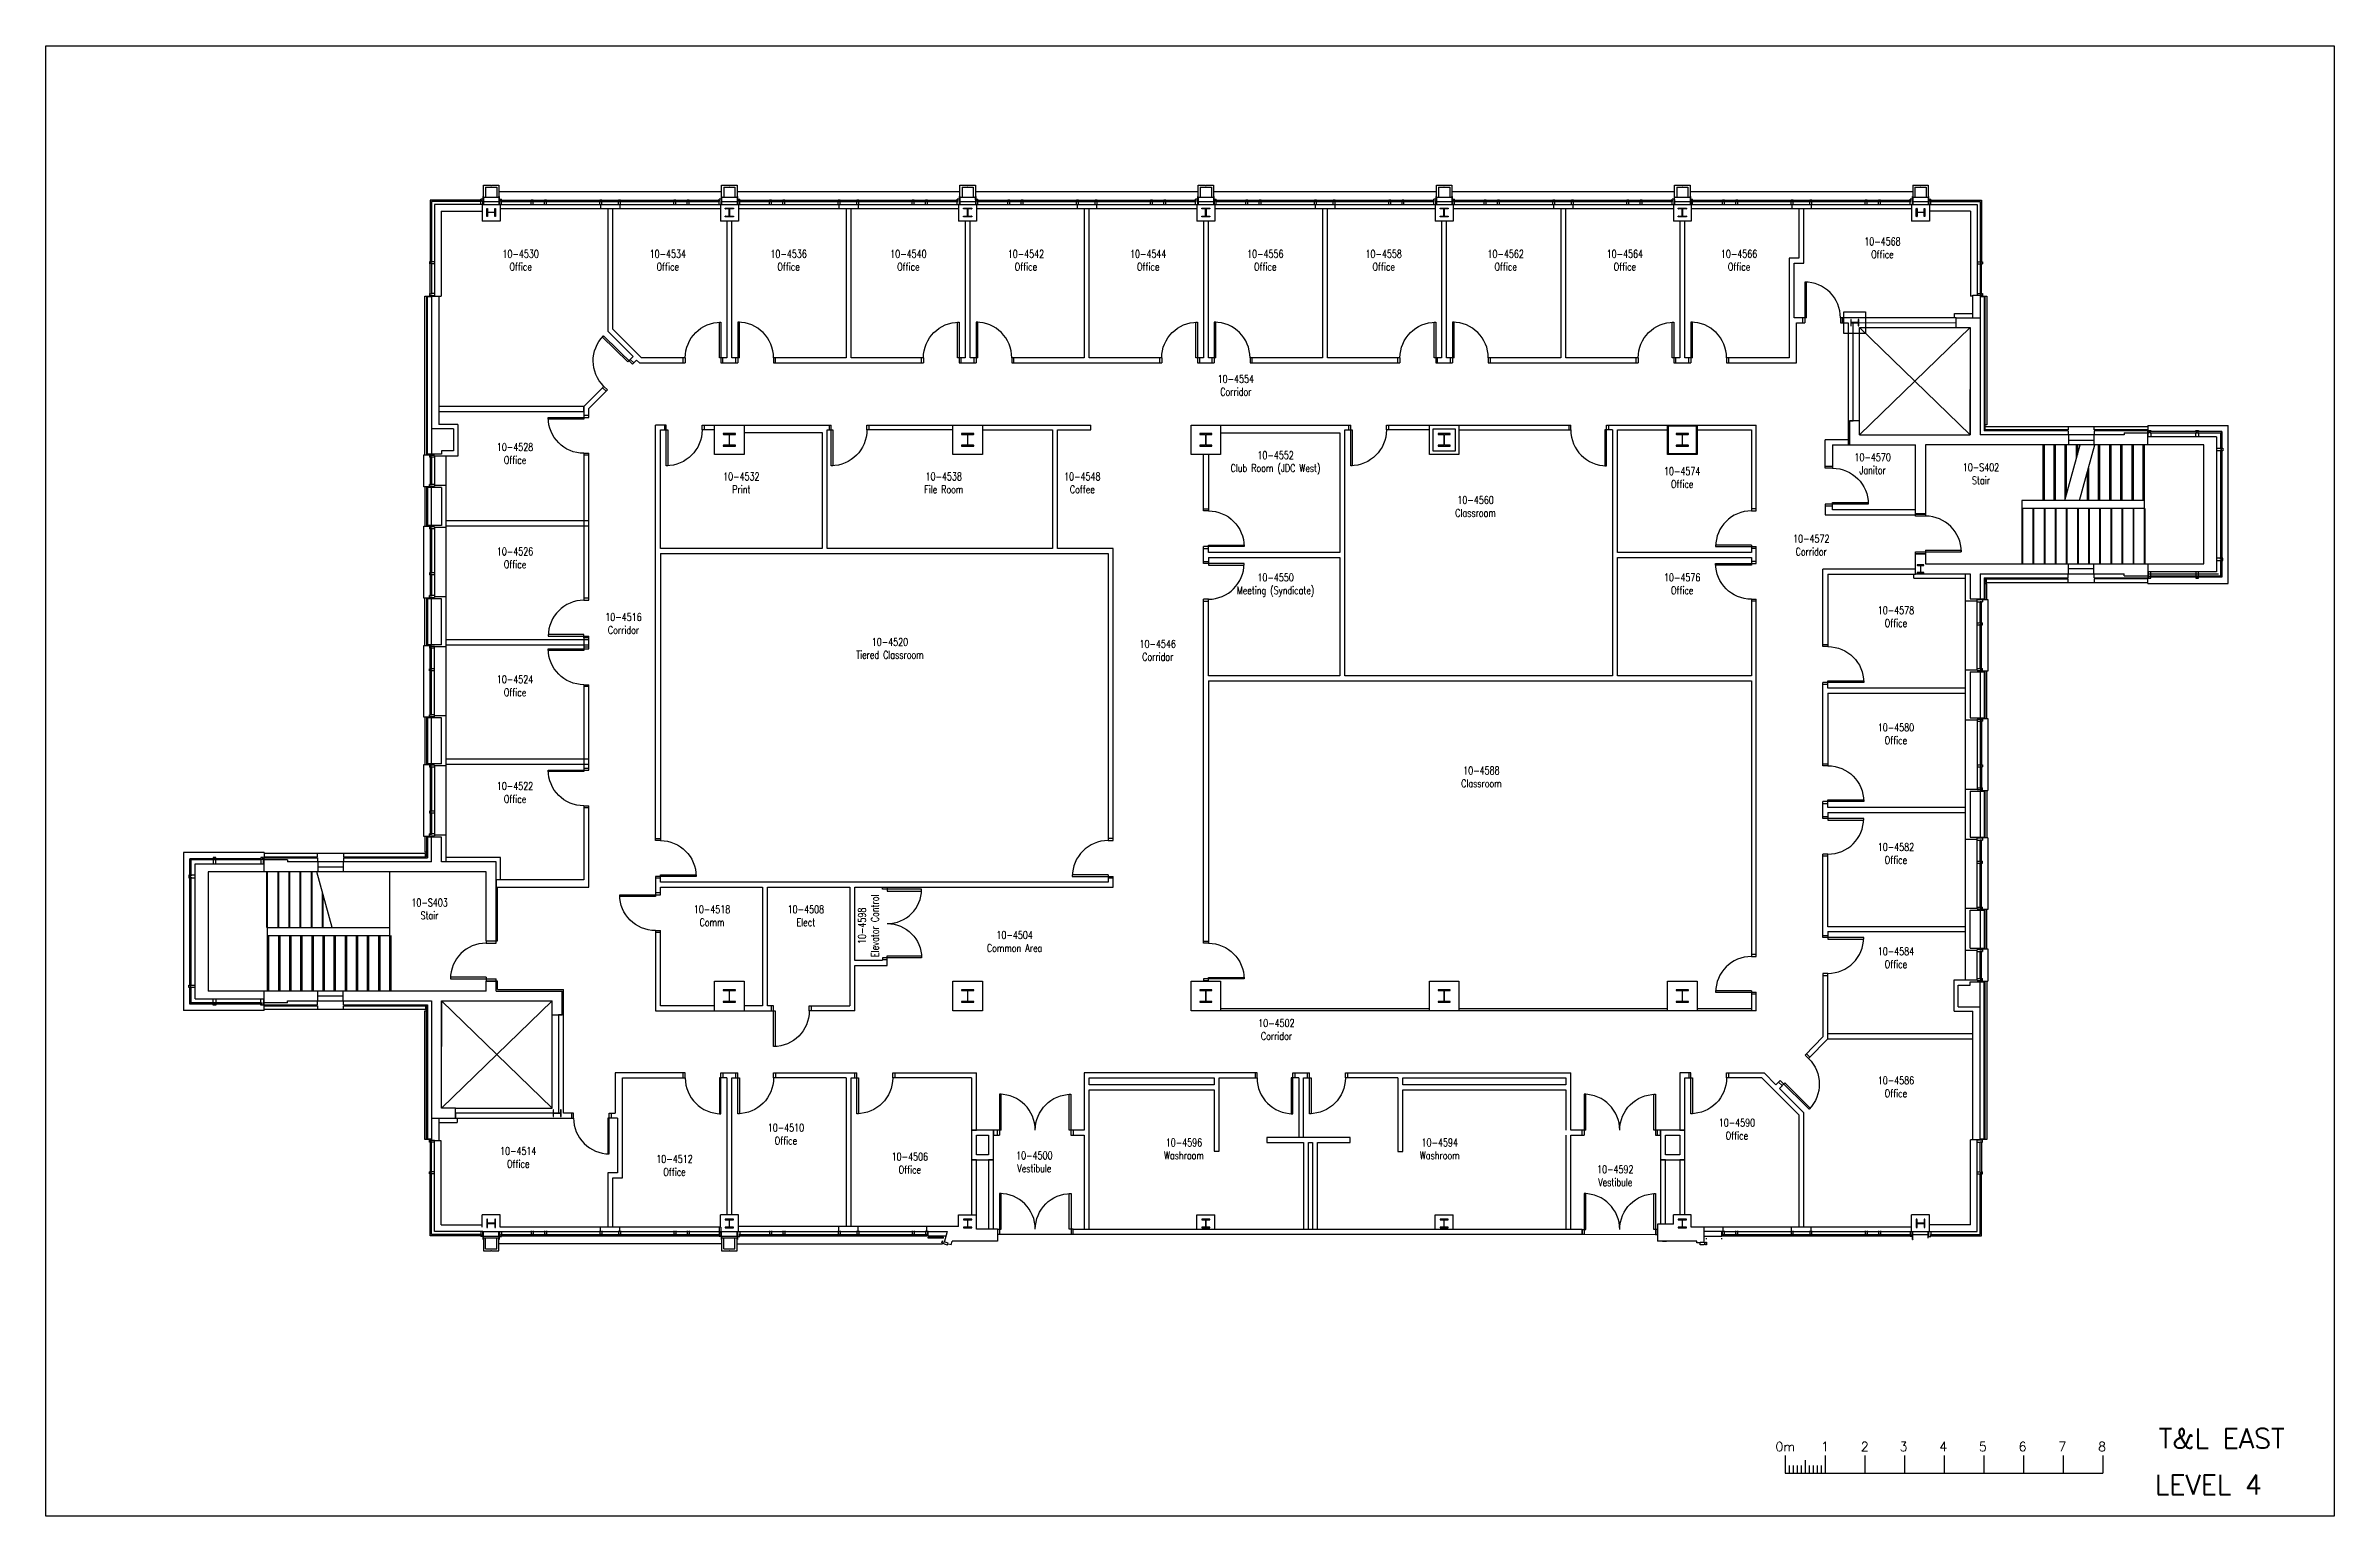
# Model space of a CAD drawing. Extents: x 11182 to 734459, y -1391328 to 152085.
# Drawn here: x 536091 to 593726, y -1110675 to -1073659 of the extents above; entities that cross this region are included whole.
import ezdxf
from ezdxf.enums import TextEntityAlignment as Align

# ---------------------------------------------------------------- set-up
doc = ezdxf.new("R2010")
doc.units = 0
doc.header["$LTSCALE"] = 500
doc.header["$MEASUREMENT"] = 0
doc.layers.get('0').update_dxf_attribs({"linetype": 'CONTINUOUS'})
doc.layers.add('0_Defpoints', color=106, linetype='CONTINUOUS', plot=False)
for name, color, linetype in [('0_room_data', 7, 'CONTINUOUS'), ('0_text', 7, 'CONTINUOUS'), ('1_Wall_Exist', 251, 'CONTINUOUS'), ('3_Text', 7, 'CONTINUOUS')]:
    doc.layers.add(name, color=color, linetype=linetype)
doc.styles.add('1_200', font='simplex.shx', dxfattribs={"width": 0.75, "height": 460})
doc.styles.get("Standard").update_dxf_attribs({"font": 'ROMANS', "height": 200})

msp = doc.modelspace()

# ---------------------------------------------------------------- texts
at = {"layer": '0_text'}
for s, p in [('0m', (579901, -1108922)), ('1', (580901, -1108922)), ('2', (581901, -1108922)), ('3', (582878, -1108922)), ('4', (583878, -1108922)), ('5', (584878, -1108922)), ('6', (585878, -1108922)), ('7', (586878, -1108922)), ('8', (587878, -1108922))]:
    msp.add_text(s, height=231, rotation=0, dxfattribs=at).set_placement(p, align=Align.MIDDLE_CENTER)
for s, p in [('T&L EAST', (589306, -1108966)), ('LEVEL 4', (589206, -1110132))]:
    msp.add_text(s, height=500, rotation=0, dxfattribs=at).set_placement(p)

# ---------------------------------------------------------------- blocks, each defined once
blk = doc.blocks.new('room_data')
at = {"layer": '3_Text', "style": '1_200', "width": 0.75}
for tag, p in [('ROOMNUM', (0, 0)), ('ROOMUSE', (0, -575))]:
    blk.add_attdef(tag, text='', height=345, dxfattribs=at).set_placement(p, align=Align.MIDDLE_CENTER)

# ---------------------------------------------------------------- linework, layer by layer
for p, q in [((579901, -1109148), (579901, -1109593)), ((580001, -1109394), (580001, -1109593)), ((580101, -1109394), (580101, -1109593)), ((580201, -1109394), (580201, -1109593)), ((580301, -1109394), (580301, -1109593)), ((580401, -1109261), (580401, -1109593)), ((580501, -1109394), (580501, -1109593)), ((580601, -1109394), (580601, -1109593)), ((580701, -1109394), (580701, -1109593)), ((580801, -1109394), (580801, -1109593)), ((580901, -1109148), (580901, -1109593)), ((581901, -1109148), (581901, -1109593)), ((582901, -1109148), (582901, -1109593)), ((583901, -1109148), (583901, -1109593)), ((584901, -1109148), (584901, -1109593)), ((585901, -1109148), (585901, -1109593)), ((586901, -1109148), (586901, -1109593)), ((587901, -1109148), (587901, -1109593)), ((579901, -1109593), (587901, -1109593))]:
    msp.add_line(p, q)
at = {"layer": '0_Defpoints'}
msp.add_lwpolyline([(536091, -1073659), (593726, -1073659), (593726, -1110675), (536091, -1110675)], close=True, dxfattribs=at)
at = {"layer": '1_Wall_Exist'}
for p, q in [((547113, -1077479), (547113, -1077164)), ((547113, -1077164), (547303, -1077164)), ((547303, -1077164), (547303, -1077174)), ((547303, -1077174), (547313, -1077174)), ((547313, -1077174), (547313, -1077164)), ((547313, -1077164), (547503, -1077164)), ((547503, -1077164), (547503, -1077479)), ((553113, -1077479), (553113, -1077164)), ((553113, -1077164), (553303, -1077164)), ((553303, -1077164), (553303, -1077174)), ((553303, -1077174), (553313, -1077174)), ((553313, -1077174), (553313, -1077164)), ((553313, -1077164), (553503, -1077164)), ((553503, -1077164), (553503, -1077479)), ((559113, -1077479), (559113, -1077164)), ((559113, -1077164), (559303, -1077164)), ((559303, -1077164), (559303, -1077174)), ((559303, -1077174), (559313, -1077174)), ((559313, -1077174), (559313, -1077164)), ((559313, -1077164), (559503, -1077164)), ((559503, -1077164), (559503, -1077479)), ((565113, -1077479), (565113, -1077164)), ((565113, -1077164), (565303, -1077164)), ((565303, -1077164), (565303, -1077174)), ((565303, -1077174), (565313, -1077174)), ((565313, -1077174), (565313, -1077164)), ((565313, -1077164), (565503, -1077164)), ((565503, -1077164), (565503, -1077479)), ((571113, -1077479), (571113, -1077164)), ((571113, -1077164), (571303, -1077164)), ((571303, -1077164), (571303, -1077174)), ((571303, -1077174), (571313, -1077174)), ((571313, -1077174), (571313, -1077164)), ((571313, -1077164), (571503, -1077164)), ((571503, -1077164), (571503, -1077479)), ((577113, -1077479), (577113, -1077164)), ((577113, -1077164), (577303, -1077164)), ((577303, -1077164), (577303, -1077174)), ((577303, -1077174), (577313, -1077174)), ((577313, -1077174), (577313, -1077164)), ((577313, -1077164), (577503, -1077164)), ((577503, -1077164), (577503, -1077479)), ((583113, -1077164), (583113, -1077654)), ((583113, -1077164), (583303, -1077164)), ((583303, -1077164), (583303, -1077174)), ((583303, -1077174), (583313, -1077174)), ((583313, -1077174), (583313, -1077164)), ((583313, -1077164), (583503, -1077164)), ((583503, -1077164), (583503, -1077479)), ((547062, -1077542), (545771, -1077542)), ((545771, -1077542), (545771, -1079111)), ((547062, -1077579), (545808, -1077579)), ((545808, -1077579), (545808, -1079111)), ((547098, -1077652), (545881, -1077652)), ((545881, -1077652), (545881, -1079949)), ((547098, -1077523), (547048, -1077523)), ((547048, -1077542), (547048, -1077523)), ((547048, -1077652), (547048, -1077579)), ((547062, -1077579), (547062, -1077542)), ((547082, -1077652), (547082, -1078070)), ((547101, -1077634), (547086, -1077634)), ((547086, -1077634), (547086, -1077635)), ((547086, -1077635), (547102, -1077635)), ((547098, -1077523), (547098, -1077652)), ((547098, -1077654), (547518, -1077654)), ((547106, -1077449), (547101, -1077634)), ((547102, -1077635), (547107, -1077450)), ((547111, -1077449), (547106, -1077449)), ((547107, -1077450), (547110, -1077450)), ((547110, -1077450), (547110, -1077458)), ((547110, -1077458), (547111, -1077458)), ((547111, -1077458), (547111, -1077449)), ((547503, -1077479), (547113, -1077479)), ((547113, -1077480), (547113, -1077654)), ((547113, -1077579), (547503, -1077579)), ((547167, -1077218), (547449, -1077218)), ((547167, -1077218), (547167, -1077479)), ((547200, -1077957), (547200, -1077751)), ((547200, -1077751), (547215, -1077751)), ((547218, -1077754), (547218, -1077846)), ((547399, -1077846), (547399, -1077754)), ((547402, -1077751), (547416, -1077751)), ((547416, -1077751), (547416, -1077957)), ((547449, -1077218), (547449, -1077479)), ((553113, -1077339), (547503, -1077339)), ((547503, -1077480), (547503, -1077654)), ((547505, -1077458), (547505, -1077449)), ((547505, -1077449), (547511, -1077449)), ((547506, -1077458), (547505, -1077458)), ((547510, -1077450), (547506, -1077450)), ((547506, -1077450), (547506, -1077458)), ((547515, -1077635), (547510, -1077450)), ((547511, -1077449), (547516, -1077634)), ((547530, -1077635), (547515, -1077635)), ((547516, -1077634), (547530, -1077634)), ((547518, -1077523), (547518, -1077652)), ((547518, -1077523), (547568, -1077523)), ((547518, -1077652), (553098, -1077652)), ((547530, -1077634), (547530, -1077635)), ((547534, -1077652), (547534, -1078070)), ((553082, -1077760), (547534, -1077760)), ((547555, -1077542), (548330, -1077542)), ((547555, -1077579), (547555, -1077542)), ((547555, -1077579), (548330, -1077579)), ((547568, -1077542), (547568, -1077523)), ((547568, -1077652), (547568, -1077579)), ((548318, -1077539), (548368, -1077539)), ((548318, -1077558), (548318, -1077539)), ((548318, -1077668), (548318, -1077595)), ((548330, -1077595), (548330, -1077558)), ((548355, -1077542), (548665, -1077542)), ((548355, -1077595), (548355, -1077558)), ((548355, -1077579), (548665, -1077579)), ((548368, -1077558), (548368, -1077539)), ((548368, -1077668), (548368, -1077595)), ((548653, -1077539), (548703, -1077539)), ((548653, -1077558), (548653, -1077539)), ((548653, -1077668), (548653, -1077595)), ((548665, -1077595), (548665, -1077558)), ((548690, -1077542), (550060, -1077542)), ((548690, -1077595), (548690, -1077558)), ((548690, -1077579), (550060, -1077579)), ((548703, -1077558), (548703, -1077539)), ((548703, -1077668), (548703, -1077595)), ((550048, -1077539), (550098, -1077539)), ((550048, -1077558), (550048, -1077539)), ((550048, -1077668), (550048, -1077595)), ((550060, -1077595), (550060, -1077558)), ((550064, -1077652), (550064, -1077760)), ((550085, -1077542), (550530, -1077542)), ((550085, -1077595), (550085, -1077558)), ((550085, -1077579), (550530, -1077579)), ((550098, -1077558), (550098, -1077539)), ((550098, -1077668), (550098, -1077595)), ((550246, -1077760), (550246, -1080845)), ((550371, -1080794), (550371, -1077760)), ((550518, -1077539), (550568, -1077539)), ((550518, -1077558), (550518, -1077539)), ((550518, -1077668), (550518, -1077595)), ((550530, -1077595), (550530, -1077558)), ((550552, -1077652), (550552, -1077760)), ((550555, -1077542), (551925, -1077542)), ((550555, -1077595), (550555, -1077558)), ((550555, -1077579), (551925, -1077579)), ((550568, -1077558), (550568, -1077539)), ((550568, -1077668), (550568, -1077595)), ((551913, -1077539), (551963, -1077539)), ((551913, -1077558), (551913, -1077539)), ((551913, -1077668), (551913, -1077595)), ((551925, -1077595), (551925, -1077558)), ((551950, -1077542), (552260, -1077542)), ((551950, -1077595), (551950, -1077558)), ((551950, -1077579), (552260, -1077579)), ((551963, -1077558), (551963, -1077539)), ((551963, -1077668), (551963, -1077595)), ((552248, -1077539), (552298, -1077539)), ((552248, -1077558), (552248, -1077539)), ((552248, -1077668), (552248, -1077595)), ((552260, -1077595), (552260, -1077558)), ((552285, -1077542), (553062, -1077542)), ((552285, -1077595), (552285, -1077558)), ((552285, -1077579), (553062, -1077579)), ((552298, -1077558), (552298, -1077539)), ((552298, -1077668), (552298, -1077595)), ((553098, -1077523), (553048, -1077523)), ((553048, -1077542), (553048, -1077523)), ((553048, -1077652), (553048, -1077579)), ((553062, -1077579), (553062, -1077542)), ((553082, -1077652), (553082, -1078070)), ((553101, -1077634), (553086, -1077634)), ((553086, -1077634), (553086, -1077635)), ((553086, -1077635), (553102, -1077635)), ((553098, -1077523), (553098, -1077652)), ((553098, -1077654), (553518, -1077654)), ((553106, -1077449), (553101, -1077634)), ((553102, -1077635), (553107, -1077450)), ((553111, -1077449), (553106, -1077449)), ((553107, -1077450), (553110, -1077450)), ((553110, -1077450), (553110, -1077458)), ((553110, -1077458), (553111, -1077458)), ((553111, -1077458), (553111, -1077449)), ((553503, -1077479), (553113, -1077479)), ((553113, -1077480), (553113, -1077654)), ((553113, -1077579), (553503, -1077579)), ((553167, -1077218), (553449, -1077218)), ((553167, -1077218), (553167, -1077479)), ((553205, -1077761), (553205, -1077746)), ((553205, -1077746), (553411, -1077746)), ((553300, -1077764), (553208, -1077764)), ((553408, -1077764), (553316, -1077764)), ((553411, -1077746), (553411, -1077761)), ((553449, -1077218), (553449, -1077479)), ((559113, -1077339), (553503, -1077339)), ((553503, -1077480), (553503, -1077654)), ((553505, -1077458), (553505, -1077449)), ((553505, -1077449), (553511, -1077449)), ((553506, -1077458), (553505, -1077458)), ((553510, -1077450), (553506, -1077450)), ((553506, -1077450), (553506, -1077458)), ((553515, -1077635), (553510, -1077450)), ((553511, -1077449), (553516, -1077634)), ((553530, -1077635), (553515, -1077635)), ((553516, -1077634), (553530, -1077634)), ((553518, -1077523), (553518, -1077652)), ((553518, -1077523), (553568, -1077523)), ((553518, -1077652), (559098, -1077652)), ((553530, -1077634), (553530, -1077635)), ((553534, -1077652), (553534, -1078070)), ((559082, -1077760), (553534, -1077760)), ((553555, -1077542), (554330, -1077542)), ((553555, -1077579), (553555, -1077542)), ((553555, -1077579), (554330, -1077579)), ((553568, -1077542), (553568, -1077523)), ((553568, -1077652), (553568, -1077579)), ((554318, -1077539), (554368, -1077539)), ((554318, -1077558), (554318, -1077539)), ((554318, -1077668), (554318, -1077595)), ((554330, -1077595), (554330, -1077558)), ((554355, -1077542), (554665, -1077542)), ((554355, -1077595), (554355, -1077558)), ((554355, -1077579), (554665, -1077579)), ((554368, -1077558), (554368, -1077539)), ((554368, -1077668), (554368, -1077595)), ((554653, -1077539), (554703, -1077539)), ((554653, -1077558), (554653, -1077539)), ((554653, -1077668), (554653, -1077595)), ((554665, -1077595), (554665, -1077558)), ((554690, -1077542), (556060, -1077542)), ((554690, -1077595), (554690, -1077558)), ((554690, -1077579), (556060, -1077579)), ((554703, -1077558), (554703, -1077539)), ((554703, -1077668), (554703, -1077595)), ((556048, -1077539), (556098, -1077539)), ((556048, -1077558), (556048, -1077539)), ((556048, -1077668), (556048, -1077595)), ((556060, -1077595), (556060, -1077558)), ((556064, -1077652), (556064, -1077760)), ((556085, -1077542), (556530, -1077542)), ((556085, -1077595), (556085, -1077558)), ((556085, -1077579), (556530, -1077579)), ((556098, -1077558), (556098, -1077539)), ((556098, -1077668), (556098, -1077595)), ((556246, -1077760), (556246, -1081517)), ((556371, -1081517), (556371, -1077760)), ((556518, -1077539), (556568, -1077539)), ((556518, -1077558), (556518, -1077539)), ((556518, -1077668), (556518, -1077595)), ((556530, -1077595), (556530, -1077558)), ((556552, -1077652), (556552, -1077760)), ((556555, -1077542), (557925, -1077542)), ((556555, -1077595), (556555, -1077558)), ((556555, -1077579), (557925, -1077579)), ((556568, -1077558), (556568, -1077539)), ((556568, -1077668), (556568, -1077595)), ((557913, -1077539), (557963, -1077539)), ((557913, -1077558), (557913, -1077539)), ((557913, -1077668), (557913, -1077595)), ((557925, -1077595), (557925, -1077558)), ((557950, -1077542), (558260, -1077542)), ((557950, -1077595), (557950, -1077558)), ((557950, -1077579), (558260, -1077579)), ((557963, -1077558), (557963, -1077539)), ((557963, -1077668), (557963, -1077595)), ((558248, -1077539), (558298, -1077539)), ((558248, -1077558), (558248, -1077539)), ((558248, -1077668), (558248, -1077595)), ((558260, -1077595), (558260, -1077558)), ((558285, -1077542), (559062, -1077542)), ((558285, -1077595), (558285, -1077558)), ((558285, -1077579), (559062, -1077579)), ((558298, -1077558), (558298, -1077539)), ((558298, -1077668), (558298, -1077595)), ((559098, -1077523), (559048, -1077523)), ((559048, -1077542), (559048, -1077523)), ((559048, -1077652), (559048, -1077579)), ((559062, -1077579), (559062, -1077542)), ((559082, -1077652), (559082, -1078070)), ((559101, -1077634), (559086, -1077634)), ((559086, -1077634), (559086, -1077635)), ((559086, -1077635), (559102, -1077635)), ((559098, -1077523), (559098, -1077652)), ((559098, -1077654), (559518, -1077654)), ((559106, -1077449), (559101, -1077634)), ((559102, -1077635), (559107, -1077450)), ((559111, -1077449), (559106, -1077449)), ((559107, -1077450), (559110, -1077450)), ((559110, -1077450), (559110, -1077458)), ((559110, -1077458), (559111, -1077458)), ((559111, -1077458), (559111, -1077449)), ((559503, -1077479), (559113, -1077479)), ((559113, -1077480), (559113, -1077654)), ((559113, -1077579), (559503, -1077579)), ((559167, -1077218), (559449, -1077218)), ((559167, -1077218), (559167, -1077479)), ((559205, -1077761), (559205, -1077746)), ((559205, -1077746), (559411, -1077746)), ((559300, -1077764), (559208, -1077764)), ((559408, -1077764), (559316, -1077764)), ((559411, -1077746), (559411, -1077761)), ((559449, -1077218), (559449, -1077479)), ((565113, -1077339), (559503, -1077339)), ((559503, -1077480), (559503, -1077654)), ((559505, -1077458), (559505, -1077449)), ((559505, -1077449), (559511, -1077449)), ((559506, -1077458), (559505, -1077458)), ((559510, -1077450), (559506, -1077450)), ((559506, -1077450), (559506, -1077458)), ((559515, -1077635), (559510, -1077450)), ((559511, -1077449), (559516, -1077634)), ((559530, -1077635), (559515, -1077635)), ((559516, -1077634), (559530, -1077634)), ((559518, -1077523), (559518, -1077652)), ((559518, -1077523), (559568, -1077523)), ((559518, -1077652), (565098, -1077652)), ((559530, -1077634), (559530, -1077635)), ((559534, -1077652), (559534, -1078070)), ((565082, -1077760), (559534, -1077760)), ((559555, -1077542), (560330, -1077542)), ((559555, -1077579), (559555, -1077542)), ((559555, -1077579), (560330, -1077579)), ((559568, -1077542), (559568, -1077523)), ((559568, -1077652), (559568, -1077579)), ((560318, -1077539), (560368, -1077539)), ((560318, -1077558), (560318, -1077539)), ((560318, -1077668), (560318, -1077595)), ((560330, -1077595), (560330, -1077558)), ((560355, -1077542), (560665, -1077542)), ((560355, -1077595), (560355, -1077558)), ((560355, -1077579), (560665, -1077579)), ((560368, -1077558), (560368, -1077539)), ((560368, -1077668), (560368, -1077595)), ((560653, -1077539), (560703, -1077539)), ((560653, -1077558), (560653, -1077539)), ((560653, -1077668), (560653, -1077595)), ((560665, -1077595), (560665, -1077558)), ((560690, -1077542), (562060, -1077542)), ((560690, -1077595), (560690, -1077558)), ((560690, -1077579), (562060, -1077579)), ((560703, -1077558), (560703, -1077539)), ((560703, -1077668), (560703, -1077595)), ((562048, -1077539), (562098, -1077539)), ((562048, -1077558), (562048, -1077539)), ((562048, -1077668), (562048, -1077595)), ((562060, -1077595), (562060, -1077558)), ((562064, -1077652), (562064, -1077760)), ((562085, -1077542), (562530, -1077542)), ((562085, -1077595), (562085, -1077558)), ((562085, -1077579), (562530, -1077579)), ((562098, -1077558), (562098, -1077539)), ((562098, -1077668), (562098, -1077595)), ((562246, -1077760), (562246, -1081517)), ((562371, -1081517), (562371, -1077760)), ((562518, -1077539), (562568, -1077539)), ((562518, -1077558), (562518, -1077539)), ((562518, -1077668), (562518, -1077595)), ((562530, -1077595), (562530, -1077558)), ((562552, -1077652), (562552, -1077760)), ((562555, -1077542), (563925, -1077542)), ((562555, -1077595), (562555, -1077558)), ((562555, -1077579), (563925, -1077579)), ((562568, -1077558), (562568, -1077539)), ((562568, -1077668), (562568, -1077595)), ((563913, -1077539), (563963, -1077539)), ((563913, -1077558), (563913, -1077539)), ((563913, -1077668), (563913, -1077595)), ((563925, -1077595), (563925, -1077558)), ((563950, -1077542), (564260, -1077542)), ((563950, -1077595), (563950, -1077558)), ((563950, -1077579), (564260, -1077579)), ((563963, -1077558), (563963, -1077539)), ((563963, -1077668), (563963, -1077595)), ((564248, -1077539), (564298, -1077539)), ((564248, -1077558), (564248, -1077539)), ((564248, -1077668), (564248, -1077595)), ((564260, -1077595), (564260, -1077558)), ((564285, -1077542), (565062, -1077542)), ((564285, -1077595), (564285, -1077558)), ((564285, -1077579), (565062, -1077579)), ((564298, -1077558), (564298, -1077539)), ((564298, -1077668), (564298, -1077595)), ((565098, -1077523), (565048, -1077523)), ((565048, -1077542), (565048, -1077523)), ((565048, -1077652), (565048, -1077579)), ((565062, -1077579), (565062, -1077542)), ((565082, -1077652), (565082, -1078070)), ((565101, -1077634), (565086, -1077634)), ((565086, -1077634), (565086, -1077635)), ((565086, -1077635), (565102, -1077635)), ((565098, -1077523), (565098, -1077652)), ((565098, -1077654), (565518, -1077654)), ((565106, -1077449), (565101, -1077634)), ((565102, -1077635), (565107, -1077450)), ((565111, -1077449), (565106, -1077449)), ((565107, -1077450), (565110, -1077450)), ((565110, -1077450), (565110, -1077458)), ((565110, -1077458), (565111, -1077458)), ((565111, -1077458), (565111, -1077449)), ((565503, -1077479), (565113, -1077479)), ((565113, -1077480), (565113, -1077654)), ((565113, -1077579), (565503, -1077579)), ((565167, -1077218), (565449, -1077218)), ((565167, -1077218), (565167, -1077479)), ((565205, -1077761), (565205, -1077746)), ((565205, -1077746), (565411, -1077746)), ((565300, -1077764), (565208, -1077764)), ((565408, -1077764), (565316, -1077764)), ((565411, -1077746), (565411, -1077761)), ((565449, -1077218), (565449, -1077479)), ((571113, -1077339), (565503, -1077339)), ((565503, -1077480), (565503, -1077654)), ((565505, -1077458), (565505, -1077449)), ((565505, -1077449), (565511, -1077449)), ((565506, -1077458), (565505, -1077458)), ((565510, -1077450), (565506, -1077450)), ((565506, -1077450), (565506, -1077458)), ((565515, -1077635), (565510, -1077450)), ((565511, -1077449), (565516, -1077634)), ((565530, -1077635), (565515, -1077635)), ((565516, -1077634), (565530, -1077634)), ((565518, -1077523), (565518, -1077652)), ((565518, -1077523), (565568, -1077523)), ((565518, -1077652), (571098, -1077652)), ((565530, -1077634), (565530, -1077635)), ((565534, -1077652), (565534, -1078070)), ((571082, -1077760), (565534, -1077760)), ((565555, -1077542), (566330, -1077542)), ((565555, -1077579), (565555, -1077542)), ((565555, -1077579), (566330, -1077579)), ((565568, -1077542), (565568, -1077523)), ((565568, -1077652), (565568, -1077579)), ((566318, -1077539), (566368, -1077539)), ((566318, -1077558), (566318, -1077539)), ((566318, -1077668), (566318, -1077595)), ((566330, -1077595), (566330, -1077558)), ((566355, -1077542), (566665, -1077542)), ((566355, -1077595), (566355, -1077558)), ((566355, -1077579), (566665, -1077579)), ((566368, -1077558), (566368, -1077539)), ((566368, -1077668), (566368, -1077595)), ((566653, -1077539), (566703, -1077539)), ((566653, -1077558), (566653, -1077539)), ((566653, -1077668), (566653, -1077595)), ((566665, -1077595), (566665, -1077558)), ((566690, -1077542), (568060, -1077542)), ((566690, -1077595), (566690, -1077558)), ((566690, -1077579), (568060, -1077579)), ((566703, -1077558), (566703, -1077539)), ((566703, -1077668), (566703, -1077595)), ((568048, -1077539), (568098, -1077539)), ((568048, -1077558), (568048, -1077539)), ((568048, -1077668), (568048, -1077595)), ((568060, -1077595), (568060, -1077558)), ((568064, -1077652), (568064, -1077760)), ((568085, -1077542), (568530, -1077542)), ((568085, -1077595), (568085, -1077558)), ((568085, -1077579), (568530, -1077579)), ((568098, -1077558), (568098, -1077539)), ((568098, -1077668), (568098, -1077595)), ((568246, -1077760), (568246, -1081517)), ((568371, -1081517), (568371, -1077760)), ((568518, -1077539), (568568, -1077539)), ((568518, -1077558), (568518, -1077539)), ((568518, -1077668), (568518, -1077595)), ((568530, -1077595), (568530, -1077558)), ((568552, -1077652), (568552, -1077760)), ((568555, -1077542), (569925, -1077542)), ((568555, -1077595), (568555, -1077558)), ((568555, -1077579), (569925, -1077579)), ((568568, -1077558), (568568, -1077539)), ((568568, -1077668), (568568, -1077595)), ((569913, -1077539), (569963, -1077539)), ((569913, -1077558), (569913, -1077539)), ((569913, -1077668), (569913, -1077595)), ((569925, -1077595), (569925, -1077558)), ((569950, -1077542), (570260, -1077542)), ((569950, -1077595), (569950, -1077558)), ((569950, -1077579), (570260, -1077579)), ((569963, -1077558), (569963, -1077539)), ((569963, -1077668), (569963, -1077595)), ((570248, -1077539), (570298, -1077539)), ((570248, -1077558), (570248, -1077539)), ((570248, -1077668), (570248, -1077595)), ((570260, -1077595), (570260, -1077558)), ((570285, -1077542), (571062, -1077542)), ((570285, -1077595), (570285, -1077558)), ((570285, -1077579), (571062, -1077579)), ((570298, -1077558), (570298, -1077539)), ((570298, -1077668), (570298, -1077595)), ((571098, -1077523), (571048, -1077523)), ((571048, -1077542), (571048, -1077523)), ((571048, -1077652), (571048, -1077579)), ((571062, -1077579), (571062, -1077542)), ((571082, -1077652), (571082, -1078070)), ((571101, -1077634), (571086, -1077634)), ((571086, -1077634), (571086, -1077635)), ((571086, -1077635), (571102, -1077635)), ((571098, -1077523), (571098, -1077652)), ((571098, -1077654), (571518, -1077654)), ((571106, -1077449), (571101, -1077634)), ((571102, -1077635), (571107, -1077450)), ((571111, -1077449), (571106, -1077449)), ((571107, -1077450), (571110, -1077450)), ((571110, -1077450), (571110, -1077458)), ((571110, -1077458), (571111, -1077458)), ((571111, -1077458), (571111, -1077449)), ((571503, -1077479), (571113, -1077479)), ((571113, -1077480), (571113, -1077654)), ((571113, -1077579), (571503, -1077579)), ((571167, -1077218), (571449, -1077218)), ((571167, -1077218), (571167, -1077479)), ((571205, -1077761), (571205, -1077746)), ((571205, -1077746), (571411, -1077746)), ((571300, -1077764), (571208, -1077764)), ((571408, -1077764), (571316, -1077764)), ((571411, -1077746), (571411, -1077761)), ((571449, -1077218), (571449, -1077479)), ((577113, -1077339), (571503, -1077339)), ((571503, -1077480), (571503, -1077654)), ((571505, -1077458), (571505, -1077449)), ((571505, -1077449), (571511, -1077449)), ((571506, -1077458), (571505, -1077458)), ((571510, -1077450), (571506, -1077450)), ((571506, -1077450), (571506, -1077458)), ((571515, -1077635), (571510, -1077450)), ((571511, -1077449), (571516, -1077634)), ((571530, -1077635), (571515, -1077635)), ((571516, -1077634), (571530, -1077634)), ((571518, -1077523), (571518, -1077652)), ((571518, -1077523), (571568, -1077523)), ((571518, -1077652), (577098, -1077652)), ((571530, -1077634), (571530, -1077635)), ((571534, -1077652), (571534, -1078070)), ((577082, -1077760), (571534, -1077760)), ((571555, -1077542), (572330, -1077542)), ((571555, -1077579), (571555, -1077542)), ((571555, -1077579), (572330, -1077579)), ((571568, -1077542), (571568, -1077523)), ((571568, -1077652), (571568, -1077579)), ((572318, -1077539), (572368, -1077539)), ((572318, -1077558), (572318, -1077539)), ((572318, -1077668), (572318, -1077595)), ((572330, -1077595), (572330, -1077558)), ((572355, -1077542), (572665, -1077542)), ((572355, -1077595), (572355, -1077558)), ((572355, -1077579), (572665, -1077579)), ((572368, -1077558), (572368, -1077539)), ((572368, -1077668), (572368, -1077595)), ((572653, -1077539), (572703, -1077539)), ((572653, -1077558), (572653, -1077539)), ((572653, -1077668), (572653, -1077595)), ((572665, -1077595), (572665, -1077558)), ((572690, -1077542), (574060, -1077542)), ((572690, -1077595), (572690, -1077558)), ((572690, -1077579), (574060, -1077579)), ((572703, -1077558), (572703, -1077539)), ((572703, -1077668), (572703, -1077595)), ((574048, -1077539), (574098, -1077539)), ((574048, -1077558), (574048, -1077539)), ((574048, -1077668), (574048, -1077595)), ((574060, -1077595), (574060, -1077558)), ((574064, -1077652), (574064, -1077760)), ((574085, -1077542), (574530, -1077542)), ((574085, -1077595), (574085, -1077558)), ((574085, -1077579), (574530, -1077579)), ((574098, -1077558), (574098, -1077539)), ((574098, -1077668), (574098, -1077595)), ((574246, -1077760), (574246, -1081517)), ((574371, -1081517), (574371, -1077760)), ((574518, -1077539), (574568, -1077539)), ((574518, -1077558), (574518, -1077539)), ((574518, -1077668), (574518, -1077595)), ((574530, -1077595), (574530, -1077558)), ((574552, -1077652), (574552, -1077760)), ((574555, -1077542), (575925, -1077542)), ((574555, -1077595), (574555, -1077558)), ((574555, -1077579), (575925, -1077579)), ((574568, -1077558), (574568, -1077539)), ((574568, -1077668), (574568, -1077595)), ((575913, -1077539), (575963, -1077539)), ((575913, -1077558), (575913, -1077539)), ((575913, -1077668), (575913, -1077595)), ((575925, -1077595), (575925, -1077558)), ((575950, -1077542), (576260, -1077542)), ((575950, -1077595), (575950, -1077558)), ((575950, -1077579), (576260, -1077579)), ((575963, -1077558), (575963, -1077539)), ((575963, -1077668), (575963, -1077595)), ((576248, -1077539), (576298, -1077539)), ((576248, -1077558), (576248, -1077539)), ((576248, -1077668), (576248, -1077595)), ((576260, -1077595), (576260, -1077558)), ((576285, -1077542), (577062, -1077542)), ((576285, -1077595), (576285, -1077558)), ((576285, -1077579), (577062, -1077579)), ((576298, -1077558), (576298, -1077539)), ((576298, -1077668), (576298, -1077595)), ((577098, -1077523), (577048, -1077523)), ((577048, -1077542), (577048, -1077523)), ((577048, -1077652), (577048, -1077579)), ((577062, -1077579), (577062, -1077542)), ((577082, -1077652), (577082, -1078070)), ((577101, -1077634), (577086, -1077634)), ((577086, -1077634), (577086, -1077635)), ((577086, -1077635), (577102, -1077635)), ((577098, -1077523), (577098, -1077652)), ((577098, -1077654), (577518, -1077654)), ((577106, -1077449), (577101, -1077634)), ((577102, -1077635), (577107, -1077450)), ((577111, -1077449), (577106, -1077449)), ((577107, -1077450), (577110, -1077450)), ((577110, -1077450), (577110, -1077458)), ((577110, -1077458), (577111, -1077458)), ((577111, -1077458), (577111, -1077449)), ((577503, -1077479), (577113, -1077479)), ((577113, -1077529), (577113, -1077654)), ((577113, -1077579), (577503, -1077579)), ((577167, -1077218), (577449, -1077218)), ((577167, -1077218), (577167, -1077479)), ((577205, -1077761), (577205, -1077746)), ((577205, -1077746), (577411, -1077746)), ((577300, -1077764), (577208, -1077764)), ((577408, -1077764), (577316, -1077764)), ((577411, -1077746), (577411, -1077761)), ((577449, -1077218), (577449, -1077479)), ((583113, -1077339), (577503, -1077339)), ((577503, -1077529), (577503, -1077654)), ((577505, -1077458), (577505, -1077449)), ((577505, -1077449), (577511, -1077449)), ((577506, -1077458), (577505, -1077458)), ((577510, -1077450), (577506, -1077450)), ((577506, -1077450), (577506, -1077458)), ((577515, -1077635), (577510, -1077450)), ((577511, -1077449), (577516, -1077634)), ((577530, -1077635), (577515, -1077635)), ((577516, -1077634), (577530, -1077634)), ((577518, -1077523), (577518, -1077652)), ((577518, -1077523), (577568, -1077523)), ((577518, -1077652), (583098, -1077652)), ((577530, -1077634), (577530, -1077635)), ((577534, -1077652), (577534, -1078070)), ((583082, -1077760), (577534, -1077760)), ((577555, -1077542), (578330, -1077542)), ((577555, -1077579), (577555, -1077542)), ((577555, -1077579), (578330, -1077579)), ((577568, -1077542), (577568, -1077523)), ((577568, -1077652), (577568, -1077579)), ((578318, -1077539), (578368, -1077539)), ((578318, -1077558), (578318, -1077539)), ((578318, -1077668), (578318, -1077595)), ((578330, -1077595), (578330, -1077558)), ((578355, -1077542), (578665, -1077542)), ((578355, -1077595), (578355, -1077558)), ((578355, -1077579), (578665, -1077579)), ((578368, -1077558), (578368, -1077539)), ((578368, -1077668), (578368, -1077595)), ((578653, -1077539), (578703, -1077539)), ((578653, -1077558), (578653, -1077539)), ((578653, -1077668), (578653, -1077595)), ((578665, -1077595), (578665, -1077558)), ((578690, -1077542), (580060, -1077542)), ((578690, -1077595), (578690, -1077558)), ((578690, -1077579), (580060, -1077579)), ((578703, -1077558), (578703, -1077539)), ((578703, -1077668), (578703, -1077595)), ((580048, -1077539), (580098, -1077539)), ((580048, -1077558), (580048, -1077539)), ((580048, -1077668), (580048, -1077595)), ((580060, -1077595), (580060, -1077558)), ((580064, -1077652), (580064, -1077760)), ((580085, -1077542), (580530, -1077542)), ((580085, -1077595), (580085, -1077558)), ((580085, -1077579), (580530, -1077579)), ((580098, -1077558), (580098, -1077539)), ((580098, -1077668), (580098, -1077595)), ((580246, -1077760), (580246, -1079004)), ((580371, -1079129), (580371, -1077760)), ((580518, -1077539), (580568, -1077539)), ((580518, -1077558), (580518, -1077539)), ((580518, -1077668), (580518, -1077595)), ((580530, -1077595), (580530, -1077558)), ((580552, -1077652), (580552, -1077760)), ((580555, -1077542), (581925, -1077542)), ((580555, -1077595), (580555, -1077558)), ((580555, -1077579), (581925, -1077579)), ((580568, -1077558), (580568, -1077539)), ((580568, -1077668), (580568, -1077595)), ((581913, -1077539), (581963, -1077539)), ((581913, -1077558), (581913, -1077539)), ((581913, -1077668), (581913, -1077595)), ((581925, -1077595), (581925, -1077558)), ((581950, -1077542), (582260, -1077542)), ((581950, -1077595), (581950, -1077558)), ((581950, -1077579), (582260, -1077579)), ((581963, -1077558), (581963, -1077539)), ((581963, -1077668), (581963, -1077595)), ((582248, -1077539), (582298, -1077539)), ((582248, -1077558), (582248, -1077539)), ((582248, -1077668), (582248, -1077595)), ((582260, -1077595), (582260, -1077558)), ((582285, -1077542), (583062, -1077542)), ((582285, -1077595), (582285, -1077558)), ((582285, -1077579), (583062, -1077579)), ((582298, -1077558), (582298, -1077539)), ((582298, -1077668), (582298, -1077595)), ((583098, -1077523), (583048, -1077523)), ((583048, -1077542), (583048, -1077523)), ((583048, -1077652), (583048, -1077579)), ((583062, -1077579), (583062, -1077542)), ((583082, -1077652), (583082, -1078070)), ((583101, -1077634), (583086, -1077634)), ((583086, -1077634), (583086, -1077635)), ((583086, -1077635), (583102, -1077635)), ((583098, -1077523), (583098, -1077652)), ((583098, -1077654), (583518, -1077654)), ((583106, -1077449), (583101, -1077634)), ((583102, -1077635), (583107, -1077450)), ((583111, -1077449), (583106, -1077449)), ((583107, -1077450), (583110, -1077450)), ((583110, -1077450), (583110, -1077458)), ((583110, -1077458), (583111, -1077458)), ((583111, -1077458), (583111, -1077449)), ((583503, -1077479), (583113, -1077479)), ((583113, -1077579), (583503, -1077579)), ((583167, -1077218), (583449, -1077218)), ((583167, -1077218), (583167, -1077479)), ((583200, -1077957), (583200, -1077751)), ((583200, -1077751), (583215, -1077751)), ((583218, -1077754), (583218, -1077846)), ((583399, -1077846), (583399, -1077754)), ((583402, -1077751), (583416, -1077751)), ((583416, -1077751), (583416, -1077957)), ((583449, -1077218), (583449, -1077479)), ((583503, -1077480), (583503, -1077654)), ((583505, -1077458), (583505, -1077449)), ((583505, -1077449), (583511, -1077449)), ((583506, -1077458), (583505, -1077458)), ((583510, -1077450), (583506, -1077450)), ((583506, -1077450), (583506, -1077458)), ((583515, -1077635), (583510, -1077450)), ((583511, -1077449), (583516, -1077634)), ((583530, -1077635), (583515, -1077635)), ((583516, -1077634), (583530, -1077634)), ((583518, -1077523), (583568, -1077523)), ((583518, -1077523), (583518, -1077652)), ((583518, -1077652), (584735, -1077652)), ((583530, -1077634), (583530, -1077635)), ((583534, -1077654), (583534, -1078070)), ((583555, -1077542), (584845, -1077542)), ((583555, -1077579), (583555, -1077542)), ((583555, -1077579), (584808, -1077579)), ((583568, -1077542), (583568, -1077523)), ((583568, -1077652), (583568, -1077579)), ((584735, -1077652), (584735, -1079949)), ((584808, -1077579), (584808, -1079111)), ((584845, -1077542), (584845, -1079111)), ((546049, -1077820), (547082, -1077820)), ((546049, -1077820), (546049, -1079959)), ((547534, -1078070), (547082, -1078070)), ((547215, -1077957), (547200, -1077957)), ((547218, -1077862), (547218, -1077954)), ((547221, -1077849), (547396, -1077849)), ((547396, -1077859), (547221, -1077859)), ((547399, -1077954), (547399, -1077862)), ((547416, -1077957), (547402, -1077957)), ((553534, -1078070), (553082, -1078070)), ((553205, -1077962), (553205, -1077948)), ((553411, -1077962), (553205, -1077962)), ((553208, -1077945), (553300, -1077945)), ((553246, -1078070), (553246, -1081517)), ((553303, -1077942), (553303, -1077767)), ((553313, -1077767), (553313, -1077942)), ((553316, -1077945), (553408, -1077945)), ((553371, -1081517), (553371, -1078070)), ((553411, -1077948), (553411, -1077962)), ((559534, -1078070), (559082, -1078070)), ((559205, -1077962), (559205, -1077948)), ((559411, -1077962), (559205, -1077962)), ((559208, -1077945), (559300, -1077945)), ((559246, -1078070), (559246, -1081517)), ((559303, -1077942), (559303, -1077767)), ((559313, -1077767), (559313, -1077942)), ((559316, -1077945), (559408, -1077945)), ((559371, -1081517), (559371, -1078070)), ((559411, -1077948), (559411, -1077962)), ((565534, -1078070), (565082, -1078070)), ((565205, -1077962), (565205, -1077948)), ((565411, -1077962), (565205, -1077962)), ((565208, -1077945), (565300, -1077945)), ((565246, -1078070), (565246, -1081517)), ((565303, -1077942), (565303, -1077767)), ((565313, -1077767), (565313, -1077942)), ((565316, -1077945), (565408, -1077945)), ((565371, -1081517), (565371, -1078070)), ((565411, -1077948), (565411, -1077962)), ((571534, -1078070), (571082, -1078070)), ((571205, -1077962), (571205, -1077948)), ((571411, -1077962), (571205, -1077962)), ((571208, -1077945), (571300, -1077945)), ((571246, -1078070), (571246, -1081517)), ((571303, -1077942), (571303, -1077767)), ((571313, -1077767), (571313, -1077942)), ((571316, -1077945), (571408, -1077945)), ((571371, -1081517), (571371, -1078070)), ((571411, -1077948), (571411, -1077962)), ((577534, -1078070), (577082, -1078070)), ((577205, -1077962), (577205, -1077948)), ((577411, -1077962), (577205, -1077962)), ((577208, -1077945), (577300, -1077945)), ((577246, -1078070), (577246, -1081517)), ((577303, -1077942), (577303, -1077767)), ((577313, -1077767), (577313, -1077942)), ((577316, -1077945), (577408, -1077945)), ((577371, -1081517), (577371, -1078070)), ((577411, -1077948), (577411, -1077962)), ((583534, -1078070), (583082, -1078070)), ((583215, -1077957), (583200, -1077957)), ((583218, -1077862), (583218, -1077954)), ((583221, -1077849), (583396, -1077849)), ((583396, -1077859), (583221, -1077859)), ((583399, -1077954), (583399, -1077862)), ((583416, -1077957), (583402, -1077957)), ((584567, -1077820), (583534, -1077820)), ((584567, -1077820), (584567, -1079959)), ((545752, -1079099), (545752, -1079149)), ((545771, -1079099), (545752, -1079099)), ((545771, -1079149), (545752, -1079149)), ((545808, -1079111), (545771, -1079111)), ((545771, -1079911), (545771, -1079136)), ((545808, -1079136), (545771, -1079136)), ((545881, -1079099), (545808, -1079099)), ((545808, -1079136), (545808, -1079911)), ((545881, -1079149), (545808, -1079149)), ((580246, -1079004), (579998, -1079004)), ((579998, -1079004), (579998, -1081517)), ((580123, -1079129), (580371, -1079129)), ((580123, -1080506), (580123, -1079129)), ((584735, -1079099), (584808, -1079099)), ((584735, -1079149), (584808, -1079149)), ((584808, -1079111), (584845, -1079111)), ((584808, -1079136), (584808, -1079911)), ((584808, -1079136), (584845, -1079136)), ((584845, -1079099), (584864, -1079099)), ((584845, -1079911), (584845, -1079136)), ((584845, -1079149), (584864, -1079149)), ((584864, -1079099), (584864, -1079149)), ((545638, -1083954), (545638, -1079964)), ((545638, -1079964), (545808, -1079964)), ((545683, -1079974), (545683, -1083939)), ((545683, -1079974), (545808, -1079974)), ((545708, -1083939), (545708, -1079974)), ((545752, -1079899), (545752, -1079949)), ((545771, -1079899), (545752, -1079899)), ((545752, -1079949), (545881, -1079949)), ((545808, -1079911), (545771, -1079911)), ((545881, -1079899), (545808, -1079899)), ((545808, -1079959), (545989, -1079959)), ((545808, -1079959), (545808, -1083939)), ((545989, -1079959), (546049, -1079959)), ((545989, -1079959), (545989, -1083196)), ((580431, -1079606), (580391, -1079606)), ((580391, -1079606), (580391, -1080631)), ((580431, -1080506), (580431, -1079606)), ((584627, -1079959), (584567, -1079959)), ((584627, -1080504), (584627, -1079933)), ((584627, -1079933), (584735, -1079933)), ((584735, -1079899), (584808, -1079899)), ((584864, -1079949), (584735, -1079949)), ((584808, -1079911), (584845, -1079911)), ((584808, -1079949), (584808, -1083454)), ((584808, -1079964), (584978, -1079964)), ((584933, -1079979), (584808, -1079979)), ((584845, -1079899), (584864, -1079899)), ((584864, -1079899), (584864, -1079949)), ((584908, -1079979), (584908, -1083354)), ((584933, -1083329), (584933, -1079979)), ((584978, -1079964), (584978, -1083204)), ((553056, -1081517), (553056, -1080617)), ((553056, -1080617), (553096, -1080617)), ((553096, -1080617), (553096, -1081642)), ((553561, -1080617), (553521, -1080617)), ((553521, -1080617), (553521, -1081642)), ((553561, -1081517), (553561, -1080617)), ((559056, -1081517), (559056, -1080617)), ((559056, -1080617), (559096, -1080617)), ((559096, -1080617), (559096, -1081642)), ((559561, -1080617), (559521, -1080617)), ((559521, -1080617), (559521, -1081642)), ((559561, -1081517), (559561, -1080617)), ((565056, -1081517), (565056, -1080617)), ((565056, -1080617), (565096, -1080617)), ((565096, -1080617), (565096, -1081642)), ((565561, -1080617), (565521, -1080617)), ((565521, -1080617), (565521, -1081642)), ((565561, -1081517), (565561, -1080617)), ((571056, -1081517), (571056, -1080617)), ((571056, -1080617), (571096, -1080617)), ((571096, -1080617), (571096, -1081642)), ((571561, -1080617), (571521, -1080617)), ((571521, -1080617), (571521, -1081642)), ((571561, -1081517), (571561, -1080617)), ((577056, -1081517), (577056, -1080617)), ((577056, -1080617), (577096, -1080617)), ((577096, -1080617), (577096, -1081642)), ((577561, -1080617), (577521, -1080617)), ((577521, -1080617), (577521, -1081642)), ((577561, -1081517), (577561, -1080617)), ((580431, -1080506), (580123, -1080506)), ((580182, -1080631), (580391, -1080631)), ((580182, -1081642), (580182, -1080631)), ((580341, -1080631), (580341, -1080506)), ((584208, -1080504), (581291, -1080505)), ((581291, -1080505), (581291, -1080630)), ((581291, -1080630), (581485, -1080630)), ((581341, -1080630), (581341, -1080505)), ((581373, -1080904), (581373, -1080354)), ((581373, -1080354), (581923, -1080354)), ((581485, -1080630), (581485, -1083103)), ((581555, -1080547), (581548, -1080547)), ((581548, -1080547), (581548, -1080712)), ((581558, -1080623), (581558, -1080550)), ((581558, -1080709), (581558, -1080635)), ((581735, -1080626), (581561, -1080626)), ((581561, -1080632), (581735, -1080632)), ((581610, -1080630), (584208, -1080629)), ((581610, -1083103), (581610, -1080630)), ((581738, -1080550), (581738, -1080623)), ((581738, -1080635), (581738, -1080709)), ((581749, -1080547), (581741, -1080547)), ((581749, -1080712), (581749, -1080547)), ((581923, -1080354), (581923, -1080904)), ((584161, -1080396), (584627, -1080396)), ((584161, -1080504), (584161, -1080396)), ((584208, -1080504), (584808, -1080504)), ((584208, -1080754), (584208, -1080504)), ((584208, -1080629), (584208, -1080504)), ((550108, -1080988), (550136, -1080959)), ((550750, -1081618), (550108, -1080988)), ((550136, -1080959), (550867, -1081678)), ((550246, -1080845), (550883, -1081483)), ((551059, -1081482), (550371, -1080794)), ((581923, -1080904), (581373, -1080904)), ((581548, -1080712), (581555, -1080712)), ((581741, -1080712), (581749, -1080712)), ((584558, -1083454), (581773, -1080754)), ((581773, -1083454), (584558, -1080754)), ((581773, -1083103), (581773, -1080754)), ((581773, -1080754), (584208, -1080754)), ((584208, -1080754), (584558, -1080754)), ((584558, -1080754), (584558, -1083454)), ((550883, -1081483), (550750, -1081618)), ((550902, -1081642), (550813, -1081554)), ((550867, -1081678), (550972, -1081571)), ((550972, -1081571), (551042, -1081642)), ((551042, -1081642), (552196, -1081642)), ((551094, -1081517), (551059, -1081482)), ((552196, -1081517), (551094, -1081517)), ((552146, -1081642), (552146, -1081517)), ((552196, -1081517), (552196, -1081642)), ((553246, -1081517), (553056, -1081517)), ((553096, -1081642), (553521, -1081642)), ((553146, -1081642), (553146, -1081517)), ((553561, -1081517), (553371, -1081517)), ((553471, -1081642), (553471, -1081517)), ((556246, -1081517), (554421, -1081517)), ((554421, -1081517), (554421, -1081642)), ((554421, -1081642), (558196, -1081642)), ((554471, -1081642), (554471, -1081517)), ((558196, -1081517), (556371, -1081517)), ((558146, -1081642), (558146, -1081517)), ((558196, -1081517), (558196, -1081642)), ((559246, -1081517), (559056, -1081517)), ((559096, -1081642), (559521, -1081642)), ((559146, -1081642), (559146, -1081517)), ((559561, -1081517), (559371, -1081517)), ((559471, -1081642), (559471, -1081517)), ((562246, -1081517), (560421, -1081517)), ((560421, -1081517), (560421, -1081642)), ((560421, -1081642), (564196, -1081642)), ((560471, -1081642), (560471, -1081517)), ((564196, -1081517), (562371, -1081517)), ((564146, -1081642), (564146, -1081517)), ((564196, -1081517), (564196, -1081642)), ((565246, -1081517), (565056, -1081517)), ((565096, -1081642), (565521, -1081642)), ((565146, -1081517), (565146, -1081642)), ((565561, -1081517), (565371, -1081517)), ((565471, -1081642), (565471, -1081517)), ((568246, -1081517), (566421, -1081517)), ((566421, -1081517), (566421, -1081642)), ((566421, -1081642), (570196, -1081642)), ((566471, -1081642), (566471, -1081517)), ((570196, -1081517), (568371, -1081517)), ((570146, -1081642), (570146, -1081517)), ((570196, -1081517), (570196, -1081642)), ((571246, -1081517), (571056, -1081517)), ((571096, -1081642), (571521, -1081642)), ((571146, -1081642), (571146, -1081517)), ((571561, -1081517), (571371, -1081517)), ((571471, -1081642), (571471, -1081517)), ((574246, -1081517), (572421, -1081517)), ((572421, -1081517), (572421, -1081642)), ((572421, -1081642), (576196, -1081642)), ((572471, -1081517), (572471, -1081642)), ((576196, -1081517), (574371, -1081517)), ((576146, -1081642), (576146, -1081517)), ((576196, -1081517), (576196, -1081642)), ((577246, -1081517), (577056, -1081517)), ((577096, -1081642), (577521, -1081642)), ((577146, -1081642), (577146, -1081517)), ((577561, -1081517), (577371, -1081517)), ((577471, -1081642), (577471, -1081517)), ((579998, -1081517), (578421, -1081517)), ((578421, -1081517), (578421, -1081642)), ((578421, -1081642), (580182, -1081642)), ((578471, -1081517), (578471, -1081642)), ((550147, -1082232), (549645, -1082743)), ((549770, -1082794), (550236, -1082320)), ((550201, -1082355), (550112, -1082268)), ((550147, -1082232), (550236, -1082320)), ((584558, -1083454), (584558, -1082309)), ((549645, -1082743), (545989, -1082743)), ((545989, -1082743), (545989, -1082868)), ((545989, -1082868), (549645, -1082868)), ((549645, -1082868), (549645, -1082743)), ((549645, -1082743), (549645, -1083058)), ((549770, -1083018), (549770, -1082794)), ((546358, -1083304), (545808, -1083304)), ((546466, -1083196), (545989, -1083196)), ((546358, -1083304), (546358, -1083854)), ((546466, -1083196), (546466, -1083989)), ((548745, -1083058), (548745, -1083018)), ((548745, -1083018), (549770, -1083018)), ((549645, -1083058), (548745, -1083058)), ((549770, -1082968), (549645, -1082968)), ((551720, -1083206), (551445, -1083206)), ((551445, -1093667), (551445, -1083206)), ((551570, -1083331), (551760, -1083331)), ((551570, -1086317), (551570, -1083331)), ((551670, -1083206), (551670, -1083331)), ((551720, -1084231), (551720, -1083206)), ((551760, -1083331), (551760, -1084231)), ((552620, -1083206), (555871, -1083206)), ((552620, -1083331), (552620, -1083206)), ((552937, -1083331), (552620, -1083331)), ((552670, -1083206), (552670, -1083331)), ((552937, -1083952), (552937, -1083206)), ((553462, -1083422), (553155, -1083422)), ((553155, -1083422), (553155, -1083438)), ((553158, -1083441), (553299, -1083441)), ((553302, -1083444), (553302, -1083714)), ((553314, -1083714), (553314, -1083444)), ((553317, -1083441), (553459, -1083441)), ((553462, -1083438), (553462, -1083422)), ((553680, -1083206), (553680, -1083952)), ((553680, -1083390), (555645, -1083390)), ((555645, -1083390), (555645, -1086317)), ((555770, -1086317), (555770, -1083331)), ((555770, -1083331), (555911, -1083331)), ((555821, -1083206), (555821, -1083331)), ((555871, -1084231), (555871, -1083206)), ((555911, -1083331), (555911, -1084231)), ((556771, -1083206), (562411, -1083206)), ((556771, -1083331), (556771, -1083206)), ((558937, -1083331), (556771, -1083331)), ((556821, -1083206), (556821, -1083331)), ((558937, -1083952), (558937, -1083206)), ((559462, -1083422), (559155, -1083422)), ((559155, -1083422), (559155, -1083438)), ((559158, -1083441), (559299, -1083441)), ((559302, -1083444), (559302, -1083714)), ((559314, -1083714), (559314, -1083444)), ((559317, -1083441), (559459, -1083441)), ((559462, -1083438), (559462, -1083422)), ((559680, -1083206), (559680, -1083952)), ((559680, -1083331), (561446, -1083331)), ((561446, -1083331), (561446, -1086317)), ((561571, -1086317), (561571, -1083331)), ((561571, -1083331), (562411, -1083331)), ((562411, -1083331), (562411, -1083206)), ((564937, -1083952), (564937, -1083206)), ((564937, -1083206), (568955, -1083206)), ((565462, -1083422), (565155, -1083422)), ((565155, -1083422), (565155, -1083438)), ((565158, -1083441), (565299, -1083441)), ((565302, -1083444), (565302, -1083714)), ((565314, -1083714), (565314, -1083444)), ((565317, -1083441), (565459, -1083441)), ((565462, -1083438), (565462, -1083422)), ((565680, -1083206), (565680, -1083952)), ((565680, -1083406), (568680, -1083406)), ((568680, -1083406), (568680, -1086417)), ((568805, -1089518), (568805, -1083331)), ((568805, -1083331), (568995, -1083331)), ((568905, -1083331), (568905, -1083206)), ((568955, -1084231), (568955, -1083206)), ((568995, -1083331), (568995, -1084231)), ((569855, -1083206), (574499, -1083206)), ((569855, -1083331), (569855, -1083206)), ((570937, -1083331), (569855, -1083331)), ((569905, -1083206), (569905, -1083331)), ((570937, -1083952), (570937, -1083206)), ((571029, -1083860), (571029, -1083298)), ((571029, -1083298), (571588, -1083298)), ((571462, -1083422), (571155, -1083422)), ((571155, -1083422), (571155, -1083438)), ((571158, -1083441), (571299, -1083441)), ((571302, -1083444), (571302, -1083714)), ((571314, -1083714), (571314, -1083444)), ((571317, -1083441), (571459, -1083441)), ((571462, -1083438), (571462, -1083422)), ((571588, -1083298), (571588, -1083860)), ((571680, -1083206), (571680, -1083952)), ((571680, -1083331), (574499, -1083331)), ((574449, -1083206), (574449, -1083331)), ((574499, -1083331), (574499, -1083206)), ((575549, -1083331), (575359, -1083331)), ((575359, -1083331), (575359, -1084231)), ((575399, -1084231), (575399, -1083206)), ((575399, -1083206), (579171, -1083206)), ((575449, -1083206), (575449, -1083331)), ((575549, -1083331), (575549, -1089518)), ((575674, -1083331), (576937, -1083331)), ((575674, -1086417), (575674, -1083331)), ((576937, -1083952), (576937, -1083206)), ((576958, -1083929), (576958, -1083229)), ((576958, -1083229), (577658, -1083229)), ((577462, -1083422), (577155, -1083422)), ((577155, -1083422), (577155, -1083438)), ((577158, -1083441), (577299, -1083441)), ((577302, -1083444), (577302, -1083714)), ((577314, -1083714), (577314, -1083444)), ((577317, -1083441), (577459, -1083441)), ((577462, -1083438), (577462, -1083422)), ((577658, -1083229), (577658, -1083929)), ((577680, -1083206), (577680, -1083952)), ((577680, -1083331), (579046, -1083331)), ((579046, -1083331), (579046, -1085367)), ((579171, -1085367), (579171, -1083206)), ((581485, -1083103), (581485, -1083704)), ((581485, -1083103), (581610, -1083103)), ((581523, -1083704), (581523, -1083104)), ((581773, -1083104), (581523, -1083104)), ((581773, -1083454), (581773, -1083104)), ((581773, -1083454), (584558, -1083454)), ((587673, -1083454), (584808, -1083454)), ((587028, -1083354), (584908, -1083354)), ((584978, -1083204), (584933, -1083204)), ((584933, -1083239), (589028, -1083239)), ((587028, -1083329), (584933, -1083329)), ((587028, -1083239), (587028, -1083329)), ((587028, -1083354), (587028, -1083454)), ((587033, -1083454), (587033, -1083704)), ((588433, -1083454), (587673, -1083454)), ((587673, -1083454), (587673, -1083704)), ((587678, -1083329), (587678, -1083239)), ((589028, -1083329), (587678, -1083329)), ((589033, -1083354), (587678, -1083354)), ((587678, -1083354), (587678, -1083454)), ((588433, -1083404), (589033, -1083404)), ((588433, -1083404), (588433, -1083454)), ((589028, -1083214), (591053, -1083214)), ((589028, -1083214), (589028, -1083329)), ((589033, -1083704), (589033, -1083354)), ((589043, -1083345), (589107, -1083345)), ((589043, -1083373), (589043, -1083345)), ((589061, -1083373), (589043, -1083373)), ((589043, -1083404), (589061, -1083404)), ((589043, -1083506), (589043, -1083404)), ((590762, -1083506), (589043, -1083506)), ((589061, -1083404), (589061, -1083373)), ((590894, -1083373), (589089, -1083373)), ((589089, -1083373), (589089, -1083404)), ((589089, -1083404), (589107, -1083404)), ((589100, -1083404), (590863, -1083404)), ((589107, -1083345), (589107, -1083373)), ((589107, -1083404), (589107, -1083506)), ((590243, -1083373), (590243, -1083345)), ((590243, -1083345), (590307, -1083345)), ((590261, -1083373), (590243, -1083373)), ((590243, -1083506), (590243, -1083404)), ((590243, -1083404), (590261, -1083404)), ((590261, -1083404), (590261, -1083373)), ((590289, -1083373), (590289, -1083404)), ((590289, -1083404), (590307, -1083404)), ((590307, -1083345), (590307, -1083373)), ((590307, -1083404), (590307, -1083506)), ((590762, -1083506), (590762, -1086903)), ((590863, -1083404), (590863, -1083807)), ((590888, -1087029), (590888, -1083379)), ((590894, -1083373), (590894, -1083807)), ((591053, -1087194), (591053, -1083214)), ((545613, -1084764), (545613, -1083954)), ((545613, -1083954), (545808, -1083954)), ((546058, -1083939), (545683, -1083939)), ((545752, -1083969), (545752, -1084019)), ((545881, -1083969), (545752, -1083969)), ((545771, -1084019), (545752, -1084019)), ((545771, -1084005), (545771, -1084712)), ((545808, -1084005), (545771, -1084005)), ((545808, -1084005), (545808, -1084712)), ((545881, -1084019), (545808, -1084019)), ((545881, -1083969), (545881, -1084749)), ((546466, -1083989), (545881, -1083989)), ((546358, -1083854), (546058, -1083854)), ((546058, -1083854), (546058, -1083939)), ((546166, -1083989), (546166, -1094204)), ((549645, -1083918), (549770, -1083918)), ((549645, -1083918), (549645, -1087617)), ((549770, -1083968), (549645, -1083968)), ((549770, -1087617), (549770, -1083918)), ((553680, -1083952), (552937, -1083952)), ((553155, -1083720), (553155, -1083736)), ((553155, -1083736), (553462, -1083736)), ((553299, -1083717), (553158, -1083717)), ((553459, -1083717), (553317, -1083717)), ((553462, -1083736), (553462, -1083720)), ((559680, -1083952), (558937, -1083952)), ((559155, -1083720), (559155, -1083736)), ((559155, -1083736), (559462, -1083736)), ((559299, -1083717), (559158, -1083717)), ((559459, -1083717), (559317, -1083717)), ((559462, -1083736), (559462, -1083720)), ((565680, -1083952), (564937, -1083952)), ((565155, -1083720), (565155, -1083736)), ((565155, -1083736), (565462, -1083736)), ((565299, -1083717), (565158, -1083717)), ((565246, -1085367), (565246, -1083952)), ((565459, -1083717), (565317, -1083717)), ((565371, -1083952), (565371, -1085367)), ((565462, -1083736), (565462, -1083720)), ((571680, -1083952), (570937, -1083952)), ((571588, -1083860), (571029, -1083860)), ((571155, -1083720), (571155, -1083736)), ((571155, -1083736), (571462, -1083736)), ((571299, -1083717), (571158, -1083717)), ((571459, -1083717), (571317, -1083717)), ((571462, -1083736), (571462, -1083720)), ((577680, -1083952), (576937, -1083952)), ((577658, -1083929), (576958, -1083929)), ((577155, -1083720), (577155, -1083736)), ((577155, -1083736), (577462, -1083736)), ((577299, -1083717), (577158, -1083717)), ((577459, -1083717), (577317, -1083717)), ((577462, -1083736), (577462, -1083720)), ((581523, -1083579), (580907, -1083579)), ((580907, -1084294), (580907, -1083579)), ((581091, -1083704), (581523, -1083704)), ((581091, -1083704), (581091, -1084294)), ((581523, -1083704), (581523, -1083579)), ((581523, -1083704), (583182, -1083704)), ((583183, -1085499), (583183, -1083704)), ((583433, -1083704), (583433, -1085439)), ((587028, -1083704), (583433, -1083704)), ((586393, -1085104), (586393, -1083704)), ((586418, -1083704), (586418, -1085104)), ((586673, -1085104), (586673, -1083704)), ((586698, -1083704), (586698, -1085104)), ((586939, -1085104), (587327, -1083704)), ((586953, -1085054), (586953, -1083704)), ((586978, -1083704), (586978, -1084964)), ((587033, -1083587), (587673, -1083587)), ((590438, -1083704), (587033, -1083704)), ((587233, -1084043), (587233, -1083704)), ((587258, -1083704), (587258, -1083952)), ((587312, -1085104), (587700, -1083704)), ((587793, -1085104), (587793, -1083704)), ((587818, -1083704), (587818, -1085104)), ((588073, -1085104), (588073, -1083704)), ((588098, -1083704), (588098, -1085104)), ((588353, -1085104), (588353, -1083704)), ((588378, -1083704), (588378, -1085104)), ((588633, -1085104), (588633, -1083704)), ((588658, -1083704), (588658, -1085104)), ((588913, -1085104), (588913, -1083704)), ((588938, -1083704), (588938, -1086704)), ((590438, -1086704), (590438, -1083704)), ((590762, -1083789), (590863, -1083789)), ((590863, -1083853), (590762, -1083853)), ((590863, -1083789), (590863, -1083807)), ((590863, -1083807), (590894, -1083807)), ((590863, -1083835), (590863, -1086574)), ((590894, -1083835), (590863, -1083835)), ((590863, -1083835), (590863, -1083853)), ((590894, -1083789), (590922, -1083789)), ((590894, -1083807), (590894, -1083789)), ((590894, -1083835), (590894, -1086574)), ((590922, -1083853), (590894, -1083853)), ((590922, -1083789), (590922, -1083853)), ((551760, -1084231), (551720, -1084231)), ((555911, -1084231), (555871, -1084231)), ((568995, -1084231), (568955, -1084231)), ((575359, -1084231), (575399, -1084231)), ((580907, -1084244), (581091, -1084244)), ((581091, -1084294), (580907, -1084294)), ((587513, -1085104), (587513, -1084378)), ((587538, -1084288), (587538, -1085104)), ((545808, -1084764), (545613, -1084764)), ((545638, -1084764), (545638, -1085754)), ((545683, -1084779), (545683, -1085739)), ((546058, -1084779), (545683, -1084779)), ((545708, -1084779), (545708, -1085739)), ((545752, -1084749), (545752, -1084699)), ((545771, -1084699), (545752, -1084699)), ((545752, -1084749), (545881, -1084749)), ((545808, -1084712), (545771, -1084712)), ((545881, -1084699), (545808, -1084699)), ((545808, -1085739), (545808, -1084779)), ((546166, -1084729), (545881, -1084729)), ((546058, -1084779), (546058, -1085739)), ((580907, -1085194), (580907, -1085469)), ((581991, -1085194), (580907, -1085194)), ((580907, -1085244), (581091, -1085244)), ((581091, -1085344), (581091, -1085154)), ((581091, -1085154), (581991, -1085154)), ((581991, -1085154), (581991, -1085194)), ((585858, -1085104), (585858, -1086704)), ((588938, -1085104), (585858, -1085104)), ((545613, -1087564), (545613, -1085754)), ((545613, -1085754), (545808, -1085754)), ((546058, -1085739), (545683, -1085739)), ((545752, -1085769), (545752, -1085819)), ((545881, -1085769), (545752, -1085769)), ((545771, -1085819), (545752, -1085819)), ((545771, -1085805), (545771, -1086935)), ((545808, -1085805), (545771, -1085805)), ((545808, -1085805), (545808, -1086935)), ((545881, -1085819), (545808, -1085819)), ((545881, -1085769), (545881, -1087549)), ((546166, -1085789), (545881, -1085789)), ((549770, -1085617), (546166, -1085617)), ((546166, -1085742), (549770, -1085742)), ((549770, -1085742), (549770, -1085617)), ((565246, -1085317), (565371, -1085317)), ((565371, -1085367), (565246, -1085367)), ((579171, -1085317), (579046, -1085317)), ((579046, -1085367), (579171, -1085367)), ((580907, -1085469), (583183, -1085469)), ((583183, -1085344), (581091, -1085344)), ((583433, -1085439), (583183, -1085439)), ((583183, -1085449), (583433, -1085449)), ((583433, -1085499), (583183, -1085499)), ((583433, -1085449), (583433, -1085499)), ((588938, -1085304), (585858, -1085304)), ((585883, -1086704), (585883, -1085304)), ((586138, -1085304), (586138, -1086704)), ((586163, -1086704), (586163, -1085304)), ((586418, -1085304), (586418, -1086704)), ((586443, -1086704), (586443, -1085304)), ((586698, -1085304), (586698, -1086704)), ((586723, -1086704), (586723, -1085304)), ((586978, -1085304), (586978, -1086704)), ((587003, -1086704), (587003, -1085304)), ((587258, -1085304), (587258, -1086704)), ((587283, -1086704), (587283, -1085304)), ((587538, -1085304), (587538, -1086704)), ((587563, -1086704), (587563, -1085304)), ((587818, -1085304), (587818, -1086704)), ((587843, -1086704), (587843, -1085304)), ((588098, -1085304), (588098, -1086704)), ((588123, -1086704), (588123, -1085304)), ((588378, -1085304), (588378, -1086704)), ((588403, -1086704), (588403, -1085304)), ((588658, -1085304), (588658, -1086704)), ((588683, -1086704), (588683, -1085304)), ((588963, -1086704), (588963, -1085304)), ((555645, -1086317), (551570, -1086317)), ((561446, -1086317), (555770, -1086317)), ((562970, -1086317), (561571, -1086317)), ((562970, -1093667), (562970, -1086317)), ((565246, -1086691), (565246, -1086267)), ((566271, -1086267), (565246, -1086267)), ((565246, -1086317), (565371, -1086317)), ((565371, -1086417), (565371, -1086227)), ((565371, -1086227), (566271, -1086227)), ((566271, -1086227), (566271, -1086267)), ((579046, -1086227), (578146, -1086227)), ((578146, -1086227), (578146, -1086267)), ((578146, -1086267), (579171, -1086267)), ((579046, -1086227), (579046, -1086417)), ((579171, -1086317), (579046, -1086317)), ((579171, -1086691), (579171, -1086267)), ((583183, -1086399), (584333, -1086399)), ((583183, -1086449), (583183, -1086399)), ((583433, -1086354), (584333, -1086354)), ((583433, -1086354), (583433, -1086449)), ((584333, -1086354), (584333, -1086399)), ((545752, -1086924), (545752, -1086974)), ((545771, -1086924), (545752, -1086924)), ((545771, -1086974), (545752, -1086974)), ((545808, -1086935), (545771, -1086935)), ((545771, -1086960), (545771, -1087512)), ((545808, -1086960), (545771, -1086960)), ((545881, -1086924), (545808, -1086924)), ((545808, -1086960), (545808, -1087512)), ((545881, -1086974), (545808, -1086974)), ((551570, -1086442), (562845, -1086442)), ((551570, -1086442), (551570, -1093667)), ((562845, -1086442), (562845, -1093667)), ((565246, -1086641), (565371, -1086641)), ((566271, -1086691), (565246, -1086691)), ((568680, -1086417), (565371, -1086417)), ((565371, -1086542), (568680, -1086542)), ((565371, -1086542), (565371, -1086731)), ((565371, -1086731), (566271, -1086731)), ((566271, -1086731), (566271, -1086691)), ((568680, -1086542), (568680, -1089518)), ((579046, -1086417), (575674, -1086417)), ((575674, -1089518), (575674, -1086542)), ((575674, -1086542), (579046, -1086542)), ((578146, -1086731), (578146, -1086691)), ((578146, -1086691), (579171, -1086691)), ((579046, -1086731), (578146, -1086731)), ((579046, -1086542), (579046, -1086731)), ((579171, -1086641), (579046, -1086641)), ((583183, -1086834), (580850, -1086834)), ((580850, -1088784), (580850, -1086834)), ((580975, -1086959), (583183, -1086959)), ((580975, -1086959), (580975, -1088784)), ((583136, -1087062), (583136, -1086954)), ((583182, -1086954), (584558, -1086954)), ((583433, -1086449), (583183, -1086449)), ((583433, -1086459), (583183, -1086459)), ((583183, -1086959), (583183, -1086459)), ((583391, -1086726), (583225, -1086726)), ((583225, -1086726), (583225, -1086735)), ((583225, -1086923), (583225, -1086932)), ((583225, -1086932), (583391, -1086932)), ((583228, -1086738), (583302, -1086738)), ((583302, -1086920), (583228, -1086920)), ((583305, -1086741), (583305, -1086917)), ((583312, -1086917), (583312, -1086741)), ((583315, -1086738), (583388, -1086738)), ((583388, -1086920), (583315, -1086920)), ((583391, -1086735), (583391, -1086726)), ((583391, -1086932), (583391, -1086923)), ((583433, -1086459), (583433, -1086704)), ((583433, -1086704), (590438, -1086704)), ((584437, -1097169), (584437, -1086954)), ((584558, -1086954), (584558, -1087579)), ((584808, -1086954), (584808, -1087579)), ((584808, -1086954), (588433, -1086954)), ((587028, -1087054), (587028, -1086954)), ((587033, -1086954), (587033, -1086704)), ((587033, -1086821), (587673, -1086821)), ((587673, -1086954), (587673, -1086704)), ((587678, -1087054), (587678, -1086954)), ((588433, -1087004), (588433, -1086954)), ((589033, -1086704), (589033, -1087054)), ((590762, -1086903), (589043, -1086903)), ((589043, -1086903), (589043, -1087004)), ((589058, -1086954), (590813, -1086954)), ((589107, -1087004), (589107, -1086903)), ((590243, -1086903), (590243, -1087004)), ((590307, -1087004), (590307, -1086903)), ((590863, -1086555), (590762, -1086555)), ((590762, -1086619), (590863, -1086619)), ((590863, -1086574), (590863, -1086555)), ((590894, -1086574), (590863, -1086574)), ((590863, -1086602), (590863, -1087004)), ((590863, -1086619), (590863, -1086602)), ((590863, -1086602), (590894, -1086602)), ((590922, -1086555), (590894, -1086555)), ((590894, -1086602), (590894, -1087035)), ((590894, -1086602), (590894, -1086619)), ((590894, -1086619), (590922, -1086619)), ((590922, -1086619), (590922, -1086555)), ((545752, -1087549), (545752, -1087499)), ((545771, -1087499), (545752, -1087499)), ((545752, -1087549), (545881, -1087549)), ((545808, -1087512), (545771, -1087512)), ((545881, -1087499), (545808, -1087499)), ((546166, -1087529), (545881, -1087529)), ((583136, -1087062), (584437, -1087062)), ((584908, -1087054), (587028, -1087054)), ((584908, -1087055), (584908, -1087579)), ((584933, -1087579), (584933, -1087079)), ((584933, -1087079), (587028, -1087079)), ((584978, -1087204), (584933, -1087204)), ((584963, -1087079), (584963, -1087169)), ((584963, -1087169), (589028, -1087169)), ((584978, -1087594), (584978, -1087204)), ((587028, -1087169), (587028, -1087079)), ((587678, -1087054), (589033, -1087054)), ((587678, -1087079), (587678, -1087169)), ((589028, -1087079), (587678, -1087079)), ((588433, -1087004), (589033, -1087004)), ((589028, -1087194), (589028, -1087079)), ((589028, -1087194), (591053, -1087194)), ((589043, -1087004), (589061, -1087004)), ((589061, -1087035), (589043, -1087035)), ((589043, -1087035), (589043, -1087063)), ((589043, -1087063), (589107, -1087063)), ((589061, -1087004), (589061, -1087035)), ((589089, -1087035), (589089, -1087004)), ((589089, -1087004), (589107, -1087004)), ((590894, -1087035), (589089, -1087035)), ((589100, -1087004), (590863, -1087004)), ((589107, -1087063), (589107, -1087035)), ((590243, -1087004), (590261, -1087004)), ((590261, -1087035), (590243, -1087035)), ((590243, -1087035), (590243, -1087063)), ((590243, -1087063), (590307, -1087063)), ((590261, -1087004), (590261, -1087035)), ((590289, -1087035), (590289, -1087004)), ((590289, -1087004), (590307, -1087004)), ((590307, -1087063), (590307, -1087035)), ((545808, -1087564), (545613, -1087564)), ((545638, -1088754), (545638, -1087564)), ((546058, -1087579), (545683, -1087579)), ((545683, -1087579), (545683, -1088739)), ((545708, -1087579), (545708, -1088739)), ((545808, -1088739), (545808, -1087579)), ((546058, -1088739), (546058, -1087579)), ((549770, -1087567), (549645, -1087567)), ((549645, -1087617), (549770, -1087617)), ((565371, -1087591), (565246, -1087591)), ((565246, -1096251), (565246, -1087591)), ((565246, -1087641), (565371, -1087641)), ((565371, -1089518), (565371, -1087591)), ((579046, -1087591), (579046, -1089518)), ((579046, -1087591), (579171, -1087591)), ((579171, -1087641), (579046, -1087641)), ((579171, -1096585), (579171, -1087591)), ((584437, -1087629), (584735, -1087629)), ((584558, -1087579), (584933, -1087579)), ((584735, -1089389), (584735, -1087609)), ((584864, -1087609), (584735, -1087609)), ((584735, -1087659), (584808, -1087659)), ((584808, -1087594), (585003, -1087594)), ((584808, -1088197), (584808, -1087645)), ((584808, -1087645), (584845, -1087645)), ((584845, -1088197), (584845, -1087645)), ((584845, -1087659), (584864, -1087659)), ((584864, -1087609), (584864, -1087659)), ((585003, -1087594), (585003, -1089404)), ((549770, -1088617), (546166, -1088617)), ((546166, -1088617), (546166, -1088742)), ((549645, -1088477), (548745, -1088477)), ((548745, -1088477), (548745, -1088517)), ((548745, -1088517), (549770, -1088517)), ((549645, -1088567), (549645, -1088477)), ((549770, -1088567), (549645, -1088567)), ((549645, -1088567), (549645, -1088882)), ((549770, -1088842), (549770, -1088517)), ((549770, -1088742), (549770, -1088617)), ((584735, -1088184), (584808, -1088184)), ((584735, -1088234), (584808, -1088234)), ((584808, -1088197), (584845, -1088197)), ((584808, -1089352), (584808, -1088222)), ((584808, -1088222), (584845, -1088222)), ((584845, -1088184), (584864, -1088184)), ((584845, -1089352), (584845, -1088222)), ((584845, -1088234), (584864, -1088234)), ((584864, -1088234), (584864, -1088184)), ((545613, -1090564), (545613, -1088754)), ((545613, -1088754), (545808, -1088754)), ((546058, -1088739), (545683, -1088739)), ((545752, -1088769), (545881, -1088769)), ((545752, -1088769), (545752, -1088819)), ((545771, -1088819), (545752, -1088819)), ((545771, -1089357), (545771, -1088805)), ((545808, -1088805), (545771, -1088805)), ((545808, -1089357), (545808, -1088805)), ((545881, -1088819), (545808, -1088819)), ((545881, -1090549), (545881, -1088769)), ((546166, -1088789), (545881, -1088789)), ((546166, -1088742), (549770, -1088742)), ((548745, -1088882), (548745, -1088842)), ((548745, -1088842), (549770, -1088842)), ((549645, -1088882), (548745, -1088882)), ((549645, -1088792), (549770, -1088792)), ((580850, -1088734), (580975, -1088734)), ((580975, -1088784), (580850, -1088784)), ((545752, -1089394), (545752, -1089344)), ((545771, -1089344), (545752, -1089344)), ((545771, -1089394), (545752, -1089394)), ((545808, -1089357), (545771, -1089357)), ((545771, -1090512), (545771, -1089382)), ((545808, -1089382), (545771, -1089382)), ((545881, -1089344), (545808, -1089344)), ((545808, -1090512), (545808, -1089382)), ((545881, -1089394), (545808, -1089394)), ((549645, -1089742), (549645, -1091932)), ((549645, -1089742), (549770, -1089742)), ((549770, -1089792), (549645, -1089792)), ((549770, -1091892), (549770, -1089742)), ((568680, -1089518), (565371, -1089518)), ((565371, -1089643), (579046, -1089643)), ((565371, -1089643), (565371, -1096251)), ((575549, -1089518), (568805, -1089518)), ((579046, -1089518), (575674, -1089518)), ((579046, -1089643), (579046, -1096585)), ((581875, -1089684), (580850, -1089684)), ((580850, -1091784), (580850, -1089684)), ((580975, -1089734), (580850, -1089734)), ((580975, -1089834), (580975, -1089644)), ((580975, -1089644), (581875, -1089644)), ((584437, -1089834), (580975, -1089834)), ((581875, -1089644), (581875, -1089684)), ((584437, -1089369), (584735, -1089369)), ((584558, -1089419), (584933, -1089419)), ((584558, -1089419), (584558, -1090579)), ((584735, -1089339), (584808, -1089339)), ((584735, -1089389), (584864, -1089389)), ((584808, -1089352), (584845, -1089352)), ((585003, -1089404), (584808, -1089404)), ((584808, -1089419), (584808, -1090579)), ((584845, -1089339), (584864, -1089339)), ((584864, -1089389), (584864, -1089339)), ((584908, -1089419), (584908, -1090579)), ((584933, -1090579), (584933, -1089419)), ((584978, -1090594), (584978, -1089404)), ((580975, -1089959), (584437, -1089959)), ((580975, -1089959), (580975, -1091784)), ((545638, -1090564), (545613, -1090564)), ((545808, -1090564), (545638, -1090564)), ((545638, -1090564), (545638, -1091754)), ((545683, -1090579), (545683, -1091739)), ((546058, -1090579), (545683, -1090579)), ((545708, -1090579), (545708, -1091739)), ((545752, -1090549), (545752, -1090499)), ((545771, -1090499), (545752, -1090499)), ((545881, -1090549), (545752, -1090549)), ((545808, -1090512), (545771, -1090512)), ((545881, -1090499), (545808, -1090499)), ((545808, -1091739), (545808, -1090579)), ((546166, -1090529), (545881, -1090529)), ((546058, -1091739), (546058, -1090579)), ((584437, -1090629), (584735, -1090629)), ((584558, -1090579), (584933, -1090579)), ((584735, -1090609), (584735, -1092389)), ((584735, -1090609), (584864, -1090609)), ((584735, -1090659), (584808, -1090659)), ((584808, -1090594), (584978, -1090594)), ((584808, -1090645), (584808, -1091775)), ((584808, -1090645), (584845, -1090645)), ((584845, -1090645), (584845, -1091775)), ((584845, -1090659), (584864, -1090659)), ((584864, -1090609), (584864, -1090659)), ((584978, -1090594), (585003, -1090594)), ((585003, -1090594), (585003, -1092404)), ((545613, -1093564), (545613, -1091754)), ((545613, -1091754), (545808, -1091754)), ((546058, -1091739), (545683, -1091739)), ((545752, -1091769), (545752, -1091819)), ((545881, -1091769), (545752, -1091769)), ((545771, -1091819), (545752, -1091819)), ((545771, -1091805), (545771, -1092935)), ((545808, -1091805), (545771, -1091805)), ((545808, -1091805), (545808, -1092935)), ((545881, -1091819), (545808, -1091819)), ((545881, -1091769), (545881, -1093549)), ((546166, -1091789), (545881, -1091789)), ((549770, -1091617), (546166, -1091617)), ((546166, -1091617), (546166, -1091742)), ((546166, -1091742), (549770, -1091742)), ((548745, -1091932), (548745, -1091892)), ((548745, -1091892), (549770, -1091892)), ((549645, -1091932), (548745, -1091932)), ((549645, -1091842), (549770, -1091842)), ((549770, -1091742), (549770, -1091617)), ((580850, -1091734), (580975, -1091734)), ((580975, -1091784), (580850, -1091784)), ((584735, -1091764), (584808, -1091764)), ((584735, -1091814), (584808, -1091814)), ((584808, -1091775), (584845, -1091775)), ((584808, -1091800), (584808, -1092352)), ((584808, -1091800), (584845, -1091800)), ((584845, -1091764), (584864, -1091764)), ((584845, -1091800), (584845, -1092352)), ((584845, -1091814), (584864, -1091814)), ((584864, -1091764), (584864, -1091814)), ((580850, -1093109), (580850, -1092684)), ((581875, -1092684), (580850, -1092684)), ((580850, -1092734), (580975, -1092734)), ((580975, -1092834), (580975, -1092644)), ((580975, -1092644), (581875, -1092644)), ((581875, -1092644), (581875, -1092684)), ((584437, -1092369), (584735, -1092369)), ((584558, -1092419), (584933, -1092419)), ((584558, -1092419), (584558, -1093579)), ((584735, -1092339), (584808, -1092339)), ((584864, -1092389), (584735, -1092389)), ((584808, -1092352), (584845, -1092352)), ((584808, -1092404), (585003, -1092404)), ((584808, -1092419), (584808, -1093579)), ((584845, -1092339), (584864, -1092339)), ((584864, -1092389), (584864, -1092339)), ((584908, -1092419), (584908, -1093579)), ((584933, -1093579), (584933, -1092419)), ((584978, -1092404), (584978, -1093594)), ((545752, -1092924), (545752, -1092974)), ((545771, -1092924), (545752, -1092924)), ((545771, -1092974), (545752, -1092974)), ((545808, -1092935), (545771, -1092935)), ((545771, -1092960), (545771, -1093512)), ((545808, -1092960), (545771, -1092960)), ((545881, -1092924), (545808, -1092924)), ((545808, -1092960), (545808, -1093512)), ((545881, -1092974), (545808, -1092974)), ((549645, -1092792), (549645, -1094659)), ((549645, -1092792), (549770, -1092792)), ((549770, -1092842), (549645, -1092842)), ((549770, -1094843), (549770, -1092792)), ((580850, -1093059), (580975, -1093059)), ((581875, -1093109), (580850, -1093109)), ((584437, -1092834), (580975, -1092834)), ((580975, -1092959), (584437, -1092959)), ((580975, -1092959), (580975, -1093149)), ((580975, -1093149), (581875, -1093149)), ((581875, -1093149), (581875, -1093109)), ((545808, -1093564), (545613, -1093564)), ((545638, -1093564), (545638, -1093954)), ((546058, -1093579), (545683, -1093579)), ((545683, -1093579), (545683, -1094079)), ((545708, -1093579), (545708, -1094104)), ((545752, -1093549), (545752, -1093499)), ((545771, -1093499), (545752, -1093499)), ((545752, -1093549), (545881, -1093549)), ((545808, -1093512), (545771, -1093512)), ((545881, -1093499), (545808, -1093499)), ((545808, -1094204), (545808, -1093579)), ((546166, -1093529), (545881, -1093529)), ((546058, -1094204), (546058, -1093579)), ((551445, -1093617), (551570, -1093617)), ((551570, -1093667), (551445, -1093667)), ((562970, -1093617), (562845, -1093617)), ((562845, -1093667), (562970, -1093667)), ((584437, -1093629), (584735, -1093629)), ((584558, -1093579), (584933, -1093579)), ((584735, -1095389), (584735, -1093609)), ((584864, -1093609), (584735, -1093609)), ((584735, -1093659), (584808, -1093659)), ((585003, -1093594), (584808, -1093594)), ((584808, -1094197), (584808, -1093645)), ((584808, -1093645), (584845, -1093645)), ((584845, -1094197), (584845, -1093645)), ((584845, -1093659), (584864, -1093659)), ((584864, -1093609), (584864, -1093659)), ((585003, -1093594), (585003, -1095404)), ((541588, -1093964), (539563, -1093964)), ((539563, -1093964), (539563, -1097944)), ((541528, -1094123), (539722, -1094123)), ((539722, -1094557), (539722, -1094123)), ((539728, -1094129), (539728, -1097779)), ((541516, -1094154), (539753, -1094154)), ((539753, -1094557), (539753, -1094154)), ((539855, -1094256), (541573, -1094256)), ((539855, -1097653), (539855, -1094256)), ((540178, -1094454), (540178, -1097454)), ((547183, -1094454), (540178, -1094454)), ((540373, -1094095), (540309, -1094095)), ((540309, -1094095), (540309, -1094123)), ((540328, -1094154), (540309, -1094154)), ((540309, -1094154), (540309, -1094256)), ((540328, -1094123), (540328, -1094154)), ((540356, -1094154), (540356, -1094123)), ((540356, -1094123), (540373, -1094123)), ((540373, -1094154), (540356, -1094154)), ((540373, -1094123), (540373, -1094095)), ((540373, -1094256), (540373, -1094154)), ((541573, -1094095), (541509, -1094095)), ((541509, -1094095), (541509, -1094123)), ((541528, -1094154), (541509, -1094154)), ((541509, -1094154), (541509, -1094256)), ((541528, -1094123), (541528, -1094154)), ((541556, -1094154), (541556, -1094123)), ((541556, -1094123), (541573, -1094123)), ((541573, -1094154), (541556, -1094154)), ((541558, -1094129), (541558, -1094079)), ((541573, -1094123), (541573, -1094095)), ((541573, -1094256), (541573, -1094154)), ((541583, -1094104), (541583, -1094454)), ((541583, -1094104), (542938, -1094104)), ((542183, -1094154), (541583, -1094154)), ((541588, -1093964), (541588, -1094079)), ((545653, -1093989), (541588, -1093989)), ((541588, -1094079), (542938, -1094079)), ((541653, -1094454), (541653, -1095854)), ((541678, -1097454), (541678, -1094454)), ((541933, -1094454), (541933, -1095854)), ((541958, -1095854), (541958, -1094454)), ((542183, -1094154), (542183, -1094204)), ((545808, -1094204), (542183, -1094204)), ((542213, -1094454), (542213, -1095854)), ((542238, -1095854), (542238, -1094454)), ((542493, -1094454), (542493, -1095854)), ((542518, -1095854), (542518, -1094454)), ((542773, -1094454), (542773, -1095854)), ((542798, -1095854), (542798, -1094454)), ((543304, -1095854), (542917, -1094454)), ((542938, -1094079), (542938, -1093989)), ((542938, -1094104), (542938, -1094204)), ((542943, -1094204), (542943, -1094454)), ((543583, -1094337), (542943, -1094337)), ((543583, -1094204), (543583, -1094454)), ((543588, -1093989), (543588, -1094079)), ((543588, -1094079), (545683, -1094079)), ((543588, -1094104), (543588, -1094204)), ((543588, -1094104), (545708, -1094104)), ((544758, -1097454), (544758, -1094454)), ((545638, -1093954), (545683, -1093954)), ((545653, -1094079), (545653, -1093989)), ((547433, -1094204), (546058, -1094204)), ((547541, -1094096), (546166, -1094096)), ((547183, -1096189), (547183, -1094454)), ((547433, -1096189), (547433, -1094204)), ((547541, -1094659), (547541, -1094096)), ((580850, -1096109), (580850, -1094009)), ((580975, -1094009), (580850, -1094009)), ((580975, -1094059), (580850, -1094059)), ((580975, -1095834), (580975, -1094009)), ((584735, -1094184), (584808, -1094184)), ((584735, -1094234), (584808, -1094234)), ((584808, -1094197), (584845, -1094197)), ((584808, -1095352), (584808, -1094222)), ((584808, -1094222), (584845, -1094222)), ((584845, -1094184), (584864, -1094184)), ((584845, -1095352), (584845, -1094222)), ((584845, -1094234), (584864, -1094234)), ((584864, -1094234), (584864, -1094184)), ((539722, -1094539), (539694, -1094539)), ((539694, -1094539), (539694, -1094603)), ((539694, -1094603), (539722, -1094603)), ((539722, -1094557), (539722, -1094539)), ((539753, -1094557), (539722, -1094557)), ((539722, -1097324), (539722, -1094585)), ((539722, -1094585), (539753, -1094585)), ((539855, -1094539), (539753, -1094539)), ((539753, -1094539), (539753, -1094557)), ((539753, -1097324), (539753, -1094585)), ((539753, -1094585), (539753, -1094603)), ((539753, -1094603), (539855, -1094603)), ((543053, -1094947), (543053, -1095854)), ((543078, -1095854), (543078, -1095038)), ((547433, -1094659), (547433, -1094843)), ((549645, -1094659), (547433, -1094659)), ((547433, -1094843), (549770, -1094843)), ((547471, -1096189), (547471, -1094843)), ((550545, -1095073), (550545, -1095033)), ((550545, -1095033), (551570, -1095033)), ((552470, -1094567), (551445, -1094567)), ((551445, -1094567), (551445, -1095073)), ((551570, -1094617), (551445, -1094617)), ((551570, -1094983), (551445, -1094983)), ((551570, -1094717), (551570, -1094527)), ((551570, -1094527), (552470, -1094527)), ((562845, -1094717), (551570, -1094717)), ((551570, -1094842), (554145, -1094842)), ((551570, -1095033), (551570, -1094842)), ((552470, -1094527), (552470, -1094567)), ((554145, -1094842), (554145, -1097827)), ((554270, -1097827), (554270, -1094842)), ((554270, -1094842), (556345, -1094842)), ((556345, -1094842), (556345, -1097827)), ((556470, -1096687), (556470, -1094842)), ((556470, -1094842), (557160, -1094842)), ((557163, -1094892), (557163, -1094842)), ((557163, -1094842), (557283, -1094842)), ((558148, -1094892), (557163, -1094892)), ((557283, -1094842), (557283, -1094942)), ((557283, -1094942), (558148, -1094942)), ((557285, -1094842), (562970, -1094842)), ((558148, -1094942), (558148, -1094892)), ((562845, -1094527), (561945, -1094527)), ((561945, -1094527), (561945, -1094567)), ((561945, -1094567), (562970, -1094567)), ((562845, -1094527), (562845, -1094717)), ((562970, -1094617), (562845, -1094617)), ((562970, -1094842), (562970, -1094567)), ((551445, -1095073), (550545, -1095073)), ((584437, -1095369), (584735, -1095369)), ((584558, -1095419), (584933, -1095419)), ((584558, -1096379), (584558, -1095419)), ((584735, -1095339), (584808, -1095339)), ((584735, -1095389), (584864, -1095389)), ((584808, -1095352), (584845, -1095352)), ((585003, -1095404), (584808, -1095404)), ((584808, -1095419), (584808, -1096379)), ((584845, -1095339), (584864, -1095339)), ((584864, -1095389), (584864, -1095339)), ((584908, -1095419), (584908, -1096379)), ((584933, -1096379), (584933, -1095419)), ((584978, -1096394), (584978, -1095404)), ((541678, -1095854), (544758, -1095854)), ((541678, -1096054), (544758, -1096054)), ((541703, -1096054), (541703, -1097454)), ((541958, -1097454), (541958, -1096054)), ((541983, -1096054), (541983, -1097454)), ((542238, -1097454), (542238, -1096054)), ((542263, -1096054), (542263, -1097454)), ((542518, -1097454), (542518, -1096054)), ((542543, -1096054), (542543, -1097454)), ((542798, -1097454), (542798, -1096054)), ((542823, -1096054), (542823, -1097454)), ((543078, -1097454), (543078, -1096054)), ((543103, -1096054), (543103, -1097454)), ((543358, -1097454), (543358, -1096054)), ((543383, -1096054), (543383, -1097454)), ((543638, -1097454), (543638, -1096054)), ((543663, -1096054), (543663, -1097454)), ((543918, -1097454), (543918, -1096054)), ((543943, -1096054), (543943, -1097454)), ((544198, -1097454), (544198, -1096054)), ((544223, -1096054), (544223, -1097454)), ((544478, -1097454), (544478, -1096054)), ((544503, -1096054), (544503, -1097454)), ((544783, -1096054), (544783, -1097454)), ((547183, -1096189), (547471, -1096189)), ((547433, -1096199), (547183, -1096199)), ((547183, -1096199), (547183, -1096249)), ((547433, -1096249), (547433, -1096199)), ((551445, -1095933), (551445, -1097952)), ((551445, -1095933), (551570, -1095933)), ((551570, -1095983), (551445, -1095983)), ((551570, -1097827), (551570, -1095933)), ((565246, -1096201), (565371, -1096201)), ((580850, -1096059), (580975, -1096059)), ((581875, -1096109), (580850, -1096109)), ((584437, -1095834), (580975, -1095834)), ((580975, -1095959), (584437, -1095959)), ((580975, -1095959), (580975, -1096149)), ((580975, -1096149), (581875, -1096149)), ((581875, -1096149), (581875, -1096109)), ((547183, -1096249), (547433, -1096249)), ((557160, -1096687), (556470, -1096687)), ((557285, -1096672), (557160, -1096672)), ((557160, -1096672), (557160, -1096687)), ((557163, -1096622), (557163, -1096672)), ((558148, -1096622), (557163, -1096622)), ((557283, -1096572), (558148, -1096572)), ((557283, -1096672), (557283, -1096572)), ((557285, -1096812), (557285, -1096672)), ((558148, -1096572), (558148, -1096622)), ((565371, -1096251), (565246, -1096251)), ((579171, -1096535), (579046, -1096535)), ((579046, -1096585), (579171, -1096585)), ((584437, -1096429), (584735, -1096429)), ((584558, -1096379), (584933, -1096379)), ((584735, -1097189), (584735, -1096409)), ((584864, -1096409), (584735, -1096409)), ((584735, -1096459), (584808, -1096459)), ((584808, -1096394), (585003, -1096394)), ((584808, -1097152), (584808, -1096445)), ((584808, -1096445), (584845, -1096445)), ((584845, -1097152), (584845, -1096445)), ((584845, -1096459), (584864, -1096459)), ((584864, -1096409), (584864, -1096459)), ((585003, -1096394), (585003, -1097204)), ((539694, -1097369), (539694, -1097305)), ((539694, -1097305), (539722, -1097305)), ((539722, -1097324), (539753, -1097324)), ((539722, -1097785), (539722, -1097352)), ((539753, -1097352), (539722, -1097352)), ((539722, -1097352), (539722, -1097369)), ((539753, -1097324), (539753, -1097305)), ((539753, -1097305), (539855, -1097305)), ((539753, -1097754), (539753, -1097352)), ((539753, -1097369), (539753, -1097352)), ((547183, -1097104), (546283, -1097104)), ((546283, -1097104), (546283, -1097149)), ((546283, -1097149), (547433, -1097149)), ((547183, -1097104), (547183, -1097199)), ((547183, -1097199), (547433, -1097199)), ((547183, -1097454), (547183, -1097209)), ((547183, -1097209), (547433, -1097209)), ((547433, -1097199), (547433, -1097149)), ((547433, -1097454), (547433, -1097209)), ((547471, -1097209), (547434, -1097209)), ((547471, -1097416), (547471, -1097209)), ((552937, -1097952), (552937, -1097206)), ((552937, -1097206), (553680, -1097206)), ((553680, -1097206), (553680, -1097952)), ((556470, -1097952), (556470, -1096812)), ((556470, -1096812), (557285, -1096812)), ((558937, -1097952), (558937, -1097206)), ((558937, -1097206), (559680, -1097206)), ((559680, -1097206), (559680, -1097952)), ((564937, -1097952), (564937, -1097206)), ((564937, -1097206), (565680, -1097206)), ((565246, -1097151), (565246, -1097206)), ((566271, -1097151), (565246, -1097151)), ((565371, -1097201), (565246, -1097201)), ((565371, -1097206), (565371, -1097111)), ((565371, -1097111), (566271, -1097111)), ((565680, -1097206), (565680, -1097952)), ((566271, -1097111), (566271, -1097151)), ((570937, -1097952), (570937, -1097206)), ((570937, -1097206), (571680, -1097206)), ((571680, -1097206), (571680, -1097952)), ((576937, -1097952), (576937, -1097206)), ((576937, -1097206), (577680, -1097206)), ((577680, -1097206), (577680, -1097952)), ((580850, -1097009), (580850, -1098607)), ((580975, -1097009), (580850, -1097009)), ((580850, -1097059), (580975, -1097059)), ((580975, -1098658), (580975, -1097009)), ((584150, -1097962), (584150, -1097169)), ((584150, -1097169), (584735, -1097169)), ((584258, -1097304), (584558, -1097304)), ((584258, -1097854), (584258, -1097304)), ((584558, -1097219), (584933, -1097219)), ((584558, -1097304), (584558, -1097219)), ((584735, -1097139), (584808, -1097139)), ((584735, -1097189), (584864, -1097189)), ((584808, -1097152), (584845, -1097152)), ((584808, -1097204), (585003, -1097204)), ((584808, -1101199), (584808, -1097219)), ((584845, -1097139), (584864, -1097139)), ((584864, -1097189), (584864, -1097139)), ((584908, -1101184), (584908, -1097219)), ((584933, -1101184), (584933, -1097219)), ((584978, -1097204), (584978, -1101194)), ((539722, -1097369), (539694, -1097369)), ((541528, -1097785), (539722, -1097785)), ((539855, -1097369), (539753, -1097369)), ((541516, -1097754), (539753, -1097754)), ((539855, -1097653), (541573, -1097653)), ((547183, -1097454), (540178, -1097454)), ((540309, -1097754), (540309, -1097653)), ((540328, -1097754), (540309, -1097754)), ((540309, -1097813), (540309, -1097785)), ((540373, -1097813), (540309, -1097813)), ((540328, -1097785), (540328, -1097754)), ((540373, -1097754), (540356, -1097754)), ((540356, -1097754), (540356, -1097785)), ((540356, -1097785), (540373, -1097785)), ((540373, -1097653), (540373, -1097754)), ((540373, -1097785), (540373, -1097813)), ((541509, -1097754), (541509, -1097653)), ((541528, -1097754), (541509, -1097754)), ((541509, -1097813), (541509, -1097785)), ((541573, -1097813), (541509, -1097813)), ((541528, -1097785), (541528, -1097754)), ((541573, -1097754), (541556, -1097754)), ((541556, -1097754), (541556, -1097785)), ((541556, -1097785), (541573, -1097785)), ((541573, -1097653), (541573, -1097754)), ((541573, -1097785), (541573, -1097813)), ((541583, -1097454), (541583, -1097804)), ((542183, -1097754), (541583, -1097754)), ((541583, -1097804), (542938, -1097804)), ((541588, -1097944), (541588, -1097829)), ((541588, -1097829), (542938, -1097829)), ((543588, -1097919), (541588, -1097919)), ((542183, -1097754), (542183, -1097704)), ((542183, -1097704), (545808, -1097704)), ((542938, -1097804), (542938, -1097704)), ((542938, -1097829), (542938, -1097919)), ((542943, -1097704), (542943, -1097454)), ((542943, -1097571), (543583, -1097571)), ((543583, -1097704), (543583, -1097454)), ((543588, -1097804), (543588, -1097704)), ((543588, -1097804), (545708, -1097804)), ((543588, -1097919), (543588, -1097829)), ((543588, -1097829), (545653, -1097829)), ((545653, -1097919), (543588, -1097919)), ((545653, -1097829), (545653, -1097919)), ((545683, -1101179), (545683, -1097829)), ((545708, -1097804), (545708, -1101179)), ((545808, -1097704), (545808, -1101209)), ((545808, -1097704), (545808, -1098849)), ((548843, -1097704), (546058, -1100404)), ((546058, -1100404), (546058, -1097704)), ((546058, -1097704), (546058, -1098849)), ((546058, -1097704), (548843, -1097704)), ((548843, -1100404), (546059, -1097704)), ((547433, -1097454), (549093, -1097454)), ((547471, -1097416), (549131, -1097416)), ((548843, -1098054), (548843, -1097704)), ((548843, -1100404), (548843, -1097704)), ((549093, -1098054), (549093, -1097454)), ((549131, -1098054), (549131, -1097416)), ((552937, -1097827), (551570, -1097827)), ((553462, -1097422), (553155, -1097422)), ((553155, -1097422), (553155, -1097438)), ((553155, -1097720), (553155, -1097736)), ((553155, -1097736), (553462, -1097736)), ((553158, -1097441), (553299, -1097441)), ((553299, -1097717), (553158, -1097717)), ((553302, -1097444), (553302, -1097714)), ((553314, -1097714), (553314, -1097444)), ((553317, -1097441), (553459, -1097441)), ((553459, -1097717), (553317, -1097717)), ((553462, -1097438), (553462, -1097422)), ((553462, -1097736), (553462, -1097720)), ((554145, -1097827), (553680, -1097827)), ((554420, -1097827), (554270, -1097827)), ((554370, -1097952), (554370, -1097827)), ((554420, -1098852), (554420, -1097827)), ((555320, -1097827), (556345, -1097827)), ((555320, -1097952), (555320, -1097827)), ((555370, -1097827), (555370, -1097952)), ((559462, -1097422), (559155, -1097422)), ((559155, -1097422), (559155, -1097438)), ((559155, -1097720), (559155, -1097736)), ((559155, -1097736), (559462, -1097736)), ((559158, -1097441), (559299, -1097441)), ((559299, -1097717), (559158, -1097717)), ((559302, -1097444), (559302, -1097714)), ((559314, -1097714), (559314, -1097444)), ((559317, -1097441), (559459, -1097441)), ((559459, -1097717), (559317, -1097717)), ((559462, -1097438), (559462, -1097422)), ((559462, -1097736), (559462, -1097720)), ((565462, -1097422), (565155, -1097422)), ((565155, -1097422), (565155, -1097438)), ((565155, -1097720), (565155, -1097736)), ((565155, -1097736), (565462, -1097736)), ((565158, -1097441), (565299, -1097441)), ((565299, -1097717), (565158, -1097717)), ((565302, -1097444), (565302, -1097714)), ((565314, -1097714), (565314, -1097444)), ((565317, -1097441), (565459, -1097441)), ((565459, -1097717), (565317, -1097717)), ((565462, -1097438), (565462, -1097422)), ((565462, -1097736), (565462, -1097720)), ((570937, -1097902), (565680, -1097902)), ((571462, -1097422), (571155, -1097422)), ((571155, -1097422), (571155, -1097438)), ((571155, -1097720), (571155, -1097736)), ((571155, -1097736), (571462, -1097736)), ((571158, -1097441), (571299, -1097441)), ((571299, -1097717), (571158, -1097717)), ((571302, -1097444), (571302, -1097714)), ((571314, -1097714), (571314, -1097444)), ((571317, -1097441), (571459, -1097441)), ((571459, -1097717), (571317, -1097717)), ((571462, -1097438), (571462, -1097422)), ((571462, -1097736), (571462, -1097720)), ((576937, -1097902), (571680, -1097902)), ((577462, -1097422), (577155, -1097422)), ((577155, -1097422), (577155, -1097438)), ((577155, -1097720), (577155, -1097736)), ((577155, -1097736), (577462, -1097736)), ((577158, -1097441), (577299, -1097441)), ((577299, -1097717), (577158, -1097717)), ((577302, -1097444), (577302, -1097714)), ((577314, -1097714), (577314, -1097444)), ((577317, -1097441), (577459, -1097441)), ((577459, -1097717), (577317, -1097717)), ((577462, -1097438), (577462, -1097422)), ((577462, -1097736), (577462, -1097720)), ((579046, -1097902), (577680, -1097902)), ((579046, -1097445), (578146, -1097445)), ((578146, -1097445), (578146, -1097485)), ((578146, -1097485), (579171, -1097485)), ((579046, -1097445), (579046, -1097952)), ((579171, -1097535), (579046, -1097535)), ((579171, -1097952), (579171, -1097485)), ((584258, -1097854), (584808, -1097854)), ((541588, -1097944), (539563, -1097944)), ((545638, -1101194), (545638, -1097954)), ((545638, -1097954), (545683, -1097954)), ((548843, -1098054), (549093, -1098054)), ((549131, -1098054), (549006, -1098054)), ((549006, -1098054), (549006, -1100528)), ((549131, -1100528), (549131, -1098054)), ((551445, -1097952), (554460, -1097952)), ((554460, -1097952), (554460, -1098852)), ((556470, -1097952), (555320, -1097952)), ((559680, -1097952), (558937, -1097952)), ((579171, -1097952), (564937, -1097952)), ((584150, -1097962), (584627, -1097962)), ((584627, -1101199), (584627, -1097962)), ((554460, -1098852), (554420, -1098852)), ((580399, -1099067), (580850, -1098607)), ((580488, -1099154), (580399, -1099067)), ((580434, -1099031), (580523, -1099119)), ((580975, -1098658), (580488, -1099154)), ((584627, -1098533), (580975, -1098533)), ((580975, -1098658), (584627, -1098658)), ((552196, -1099517), (550434, -1099517)), ((550434, -1099517), (550434, -1100528)), ((550618, -1099642), (552196, -1099642)), ((550618, -1102154), (550618, -1099642)), ((552146, -1099642), (552146, -1099517)), ((552196, -1099642), (552196, -1099517)), ((553246, -1099642), (553056, -1099642)), ((553056, -1099642), (553056, -1100542)), ((553096, -1100542), (553096, -1099517)), ((553096, -1099517), (553521, -1099517)), ((553146, -1099517), (553146, -1099642)), ((553246, -1099642), (553246, -1103088)), ((553371, -1099642), (553561, -1099642)), ((553371, -1103088), (553371, -1099642)), ((553471, -1099642), (553471, -1099517)), ((553521, -1100542), (553521, -1099517)), ((553561, -1099642), (553561, -1100542)), ((554421, -1099517), (556521, -1099517)), ((554421, -1099642), (554421, -1099517)), ((556246, -1099642), (554421, -1099642)), ((554471, -1099517), (554471, -1099642)), ((556246, -1099642), (556246, -1103382)), ((556371, -1099642), (556561, -1099642)), ((556371, -1103382), (556371, -1099642)), ((556471, -1099642), (556471, -1099517)), ((556521, -1100542), (556521, -1099517)), ((556561, -1099642), (556561, -1100542)), ((557421, -1099517), (559534, -1099517)), ((557421, -1099642), (557421, -1099517)), ((559409, -1099642), (557421, -1099642)), ((557471, -1099517), (557471, -1099642)), ((559409, -1099642), (559409, -1103088)), ((559534, -1100954), (559534, -1099517)), ((562246, -1099517), (562246, -1100954)), ((566596, -1099517), (562246, -1099517)), ((562371, -1099817), (562371, -1099642)), ((562371, -1099642), (565521, -1099642)), ((565521, -1099642), (565521, -1099817)), ((565646, -1099642), (566596, -1099642)), ((565646, -1101482), (565646, -1099642)), ((566546, -1099517), (566546, -1099642)), ((566596, -1099642), (566596, -1099517)), ((567646, -1099642), (567456, -1099642)), ((567456, -1099642), (567456, -1100542)), ((567496, -1100542), (567496, -1099517)), ((567496, -1099517), (567921, -1099517)), ((567546, -1099517), (567546, -1099642)), ((567646, -1099642), (567646, -1101142)), ((567771, -1099642), (567961, -1099642)), ((567771, -1101142), (567771, -1099642)), ((567871, -1099642), (567871, -1099517)), ((567921, -1100542), (567921, -1099517)), ((567961, -1099642), (567961, -1100542)), ((568821, -1099517), (574496, -1099517)), ((568821, -1099642), (568821, -1099517)), ((570145, -1099642), (568821, -1099642)), ((568871, -1099517), (568871, -1099642)), ((570145, -1099642), (570145, -1101493)), ((570270, -1099642), (574371, -1099642)), ((570270, -1099817), (570270, -1099642)), ((574371, -1099642), (574371, -1099817)), ((574496, -1100954), (574496, -1099517)), ((577521, -1099517), (577246, -1099517)), ((577246, -1099517), (577246, -1100954)), ((577371, -1099642), (577561, -1099642)), ((577371, -1103088), (577371, -1099642)), ((577471, -1099517), (577471, -1099642)), ((577521, -1100542), (577521, -1099517)), ((577561, -1099642), (577561, -1100542)), ((578421, -1099517), (579365, -1099517)), ((578421, -1099642), (578421, -1099517)), ((579314, -1099642), (578421, -1099642)), ((578471, -1099517), (578471, -1099642)), ((579314, -1099642), (579576, -1099904)), ((579664, -1099816), (579365, -1099517)), ((560155, -1100054), (560111, -1100054)), ((560111, -1100054), (560111, -1101079)), ((560155, -1100954), (560155, -1100054)), ((561866, -1100954), (561866, -1100054)), ((561866, -1100054), (561911, -1100054)), ((561911, -1100054), (561911, -1101079)), ((565521, -1099817), (562371, -1099817)), ((562371, -1103452), (562371, -1099942)), ((562371, -1099942), (565521, -1099942)), ((565521, -1099942), (565521, -1101482)), ((574371, -1099817), (570270, -1099817)), ((570270, -1099942), (574371, -1099942)), ((570270, -1101493), (570270, -1099942)), ((574371, -1099942), (574371, -1100954)), ((574877, -1100054), (574832, -1100054)), ((574832, -1100054), (574832, -1101079)), ((574877, -1100954), (574877, -1100054)), ((576588, -1100954), (576588, -1100054)), ((576588, -1100054), (576632, -1100054)), ((576632, -1100054), (576632, -1101079)), ((579576, -1099904), (580246, -1100574)), ((579768, -1099709), (579664, -1099816)), ((579823, -1099833), (579733, -1099745)), ((579753, -1099904), (579886, -1099768)), ((580371, -1100522), (579753, -1099904)), ((580500, -1100427), (579768, -1099709)), ((579886, -1099768), (580528, -1100399)), ((545808, -1100654), (546408, -1100654)), ((545989, -1100654), (545989, -1101225)), ((545989, -1100762), (546455, -1100762)), ((546408, -1100404), (546058, -1100404)), ((546408, -1100654), (546408, -1100404)), ((546408, -1100404), (548843, -1100404)), ((549006, -1100528), (546408, -1100529)), ((546408, -1100529), (546408, -1100654)), ((546408, -1100654), (549334, -1100653)), ((546455, -1100654), (546455, -1100762)), ((548875, -1100447), (548868, -1100447)), ((548868, -1100447), (548868, -1100612)), ((548868, -1100612), (548875, -1100612)), ((548878, -1100523), (548878, -1100450)), ((548878, -1100609), (548878, -1100535)), ((549055, -1100526), (548881, -1100526)), ((548881, -1100532), (549055, -1100532)), ((549058, -1100450), (549058, -1100523)), ((549058, -1100535), (549058, -1100609)), ((549069, -1100447), (549061, -1100447)), ((549061, -1100612), (549069, -1100612)), ((549069, -1100612), (549069, -1100447)), ((549334, -1100528), (549131, -1100528)), ((549384, -1100528), (549334, -1100528)), ((549334, -1100528), (549334, -1100653)), ((549334, -1100653), (549384, -1100653)), ((549384, -1100653), (549384, -1100528)), ((550493, -1100653), (550244, -1100653)), ((550244, -1100653), (550244, -1101553)), ((550284, -1101553), (550284, -1100528)), ((550284, -1100528), (550434, -1100528)), ((550334, -1100528), (550334, -1100653)), ((550493, -1100653), (550493, -1102029)), ((553056, -1100542), (553096, -1100542)), ((553561, -1100542), (553521, -1100542)), ((556561, -1100542), (556521, -1100542)), ((567456, -1100542), (567496, -1100542)), ((567961, -1100542), (567921, -1100542)), ((577561, -1100542), (577521, -1100542)), ((580246, -1100574), (580246, -1103398)), ((580371, -1103398), (580371, -1100522)), ((580528, -1100399), (580500, -1100427)), ((545808, -1101194), (545638, -1101194)), ((545683, -1101179), (545808, -1101179)), ((545752, -1101259), (545752, -1101209)), ((545752, -1101209), (545881, -1101209)), ((545771, -1101259), (545752, -1101259)), ((545808, -1101247), (545771, -1101247)), ((545771, -1101247), (545771, -1102023)), ((545808, -1102023), (545808, -1101247)), ((545881, -1101259), (545808, -1101259)), ((545881, -1103506), (545881, -1101209)), ((546049, -1101225), (545881, -1101225)), ((546049, -1103338), (546049, -1101225)), ((559959, -1100954), (559409, -1100954)), ((559409, -1100954), (559534, -1100954)), ((559534, -1101079), (559834, -1101079)), ((559534, -1101579), (559534, -1101079)), ((559834, -1101079), (559834, -1101579)), ((560155, -1100954), (559959, -1100954)), ((559959, -1100954), (559959, -1101079)), ((559959, -1103452), (559959, -1100954)), ((559959, -1101079), (560111, -1101079)), ((560060, -1101079), (560060, -1100954)), ((562246, -1100954), (561866, -1100954)), ((561911, -1101079), (562246, -1101079)), ((561962, -1100954), (561962, -1101079)), ((562246, -1101079), (562246, -1103452)), ((566842, -1101142), (566842, -1101267)), ((568942, -1101142), (566842, -1101142)), ((566842, -1101267), (567767, -1101267)), ((567767, -1101267), (567767, -1103452)), ((567892, -1103452), (567892, -1101267)), ((567892, -1101267), (567992, -1101267)), ((567992, -1101267), (567992, -1103452)), ((568117, -1103452), (568117, -1101267)), ((568117, -1101267), (568942, -1101267)), ((568942, -1101267), (568942, -1101142)), ((574371, -1101079), (574371, -1103452)), ((574877, -1100954), (574496, -1100954)), ((574496, -1103452), (574496, -1101079)), ((574496, -1101079), (574832, -1101079)), ((574782, -1101079), (574782, -1100954)), ((576632, -1100954), (576588, -1100954)), ((576755, -1100954), (576632, -1100954)), ((576632, -1101079), (576755, -1101079)), ((576683, -1101079), (576683, -1100954)), ((576755, -1101079), (576755, -1100954)), ((576755, -1100954), (576755, -1103323)), ((577371, -1100954), (576755, -1100954)), ((576880, -1101079), (577246, -1101079)), ((576880, -1101579), (576880, -1101079)), ((577246, -1100954), (577371, -1100954)), ((577246, -1101079), (577246, -1101579)), ((584567, -1103338), (584567, -1101199)), ((584808, -1101199), (584567, -1101199)), ((584735, -1103506), (584735, -1101209)), ((584864, -1101209), (584735, -1101209)), ((584735, -1101259), (584808, -1101259)), ((584933, -1101184), (584808, -1101184)), ((584978, -1101194), (584808, -1101194)), ((584808, -1101247), (584845, -1101247)), ((584808, -1102023), (584808, -1101247)), ((584845, -1101247), (584845, -1102023)), ((584845, -1101259), (584864, -1101259)), ((584864, -1101259), (584864, -1101209)), ((550244, -1101553), (550284, -1101553)), ((559534, -1101704), (559409, -1101704)), ((559409, -1101704), (559959, -1101704)), ((559834, -1101579), (559534, -1101579)), ((559534, -1103452), (559534, -1101704)), ((559959, -1101704), (559834, -1101704)), ((559834, -1101704), (559834, -1103452)), ((565521, -1101482), (565646, -1101482)), ((570145, -1101493), (570270, -1101493)), ((576880, -1101704), (576755, -1101704)), ((576755, -1101704), (577371, -1101704)), ((577246, -1101579), (576880, -1101579)), ((576880, -1103323), (576880, -1101704)), ((577371, -1101704), (577246, -1101704)), ((577246, -1101704), (577246, -1103088)), ((545752, -1102059), (545752, -1102009)), ((545771, -1102009), (545752, -1102009)), ((545771, -1102059), (545752, -1102059)), ((545808, -1102023), (545771, -1102023)), ((545771, -1103616), (545771, -1102048)), ((545808, -1102048), (545771, -1102048)), ((545881, -1102009), (545808, -1102009)), ((545808, -1103579), (545808, -1102048)), ((545881, -1102059), (545808, -1102059)), ((550246, -1102029), (550246, -1103398)), ((550493, -1102029), (550246, -1102029)), ((550371, -1103398), (550371, -1102154)), ((550371, -1102154), (550618, -1102154)), ((584735, -1102009), (584808, -1102009)), ((584735, -1102059), (584808, -1102059)), ((584808, -1102023), (584845, -1102023)), ((584808, -1103579), (584808, -1102048)), ((584808, -1102048), (584845, -1102048)), ((584845, -1102009), (584864, -1102009)), ((584845, -1103616), (584845, -1102048)), ((584845, -1102059), (584864, -1102059)), ((584864, -1102059), (584864, -1102009)), ((547534, -1103088), (547082, -1103088)), ((547082, -1103402), (547082, -1103088)), ((547534, -1103402), (547534, -1103088)), ((553534, -1103088), (553082, -1103088)), ((553082, -1103402), (553082, -1103088)), ((553534, -1103504), (553534, -1103088)), ((559082, -1103088), (559534, -1103088)), ((559082, -1103382), (559082, -1103088)), ((560156, -1102551), (560112, -1102551)), ((560112, -1102551), (560112, -1103576)), ((560156, -1103451), (560156, -1102551)), ((561867, -1103451), (561867, -1102551)), ((561867, -1102551), (561912, -1102551)), ((561912, -1102551), (561912, -1103576)), ((565082, -1103088), (565534, -1103088)), ((565082, -1103452), (565082, -1103088)), ((565534, -1103452), (565534, -1103088)), ((571082, -1103088), (571534, -1103088)), ((571082, -1103452), (571082, -1103088)), ((571534, -1103452), (571534, -1103088)), ((574877, -1102554), (574832, -1102554)), ((574832, -1102554), (574832, -1103579)), ((574877, -1103454), (574877, -1102554)), ((576588, -1103454), (576588, -1102554)), ((576588, -1102554), (576632, -1102554)), ((576632, -1102554), (576632, -1103579)), ((577534, -1103088), (577082, -1103088)), ((577082, -1103323), (577082, -1103088)), ((577534, -1103398), (577534, -1103088)), ((583534, -1103088), (583082, -1103088)), ((583082, -1103504), (583082, -1103088)), ((583534, -1103504), (583534, -1103088)), ((547062, -1103616), (545771, -1103616)), ((547062, -1103579), (545808, -1103579)), ((547098, -1103506), (545881, -1103506)), ((546049, -1103338), (547082, -1103338)), ((547048, -1103506), (547048, -1103579)), ((547048, -1103616), (547048, -1103635)), ((547098, -1103635), (547048, -1103635)), ((547062, -1103579), (547062, -1103616)), ((547086, -1103525), (547086, -1103524)), ((547086, -1103524), (547102, -1103524)), ((547101, -1103525), (547086, -1103525)), ((547098, -1103504), (547518, -1103504)), ((547098, -1103635), (547098, -1103506)), ((547106, -1103709), (547101, -1103525)), ((547102, -1103524), (547107, -1103708)), ((547110, -1103708), (547110, -1103700)), ((547110, -1103700), (547111, -1103700)), ((547111, -1103700), (547111, -1103709)), ((547113, -1103629), (547113, -1103504)), ((547113, -1103629), (547503, -1103629)), ((547113, -1103679), (547113, -1103994)), ((547503, -1103679), (547113, -1103679)), ((547167, -1103940), (547167, -1103679)), ((547215, -1103201), (547200, -1103201)), ((547200, -1103201), (547200, -1103407)), ((547200, -1103407), (547215, -1103407)), ((547218, -1103296), (547218, -1103204)), ((547218, -1103404), (547218, -1103312)), ((547396, -1103299), (547221, -1103299)), ((547221, -1103309), (547396, -1103309)), ((547399, -1103204), (547399, -1103296)), ((547399, -1103312), (547399, -1103404)), ((547416, -1103201), (547402, -1103201)), ((547402, -1103407), (547416, -1103407)), ((547416, -1103407), (547416, -1103201)), ((547449, -1103940), (547449, -1103679)), ((547503, -1103629), (547503, -1103504)), ((547503, -1103994), (547503, -1103679)), ((547505, -1103700), (547505, -1103709)), ((547506, -1103700), (547505, -1103700)), ((547506, -1103708), (547506, -1103700)), ((547515, -1103524), (547510, -1103708)), ((547511, -1103709), (547516, -1103525)), ((547530, -1103524), (547515, -1103524)), ((547516, -1103525), (547530, -1103525)), ((547518, -1103506), (553098, -1103506)), ((547518, -1103635), (547518, -1103506)), ((547518, -1103635), (547568, -1103635)), ((547530, -1103525), (547530, -1103524)), ((553082, -1103398), (547534, -1103398)), ((547555, -1103579), (548330, -1103579)), ((547555, -1103579), (547555, -1103616)), ((547555, -1103616), (548330, -1103616)), ((547568, -1103506), (547568, -1103579)), ((547568, -1103616), (547568, -1103635)), ((548318, -1103490), (548318, -1103563)), ((548318, -1103600), (548318, -1103619)), ((548318, -1103619), (548368, -1103619)), ((548330, -1103563), (548330, -1103600)), ((548355, -1103563), (548355, -1103600)), ((548355, -1103579), (548665, -1103579)), ((548355, -1103616), (548665, -1103616)), ((548368, -1103490), (548368, -1103563)), ((548368, -1103600), (548368, -1103619)), ((548653, -1103490), (548653, -1103563)), ((548653, -1103600), (548653, -1103619)), ((548653, -1103619), (548703, -1103619)), ((548665, -1103563), (548665, -1103600)), ((548690, -1103563), (548690, -1103600)), ((548690, -1103579), (550060, -1103579)), ((548690, -1103616), (550060, -1103616)), ((548703, -1103490), (548703, -1103563)), ((548703, -1103600), (548703, -1103619)), ((550048, -1103490), (550048, -1103563)), ((550048, -1103600), (550048, -1103619)), ((550048, -1103619), (550098, -1103619)), ((550060, -1103563), (550060, -1103600)), ((550064, -1103506), (550064, -1103398)), ((550085, -1103563), (550085, -1103600)), ((550085, -1103579), (550530, -1103579)), ((550085, -1103616), (550530, -1103616)), ((550098, -1103490), (550098, -1103563)), ((550098, -1103600), (550098, -1103619)), ((550518, -1103490), (550518, -1103563)), ((550518, -1103600), (550518, -1103619)), ((550518, -1103619), (550568, -1103619)), ((550530, -1103563), (550530, -1103600)), ((550552, -1103506), (550552, -1103398)), ((550555, -1103563), (550555, -1103600)), ((550555, -1103579), (551925, -1103579)), ((550555, -1103616), (551925, -1103616)), ((550568, -1103490), (550568, -1103563)), ((550568, -1103600), (550568, -1103619)), ((551913, -1103490), (551913, -1103563)), ((551913, -1103600), (551913, -1103619)), ((551913, -1103619), (551963, -1103619)), ((551925, -1103563), (551925, -1103600)), ((551950, -1103563), (551950, -1103600)), ((551950, -1103579), (552260, -1103579)), ((551950, -1103616), (552260, -1103616)), ((551963, -1103490), (551963, -1103563)), ((551963, -1103600), (551963, -1103619)), ((552248, -1103490), (552248, -1103563)), ((552248, -1103600), (552248, -1103619)), ((552248, -1103619), (552298, -1103619)), ((552260, -1103563), (552260, -1103600)), ((552285, -1103563), (552285, -1103600)), ((552285, -1103579), (553062, -1103579)), ((552285, -1103616), (553062, -1103616)), ((552298, -1103490), (552298, -1103563)), ((552298, -1103600), (552298, -1103619)), ((553048, -1103402), (553048, -1103504)), ((553048, -1103506), (553048, -1103579)), ((553098, -1103547), (553048, -1103547)), ((553048, -1103616), (553048, -1103635)), ((553098, -1103635), (553048, -1103635)), ((553062, -1103504), (553062, -1103532)), ((553062, -1103579), (553062, -1103616)), ((553086, -1103525), (553086, -1103524)), ((553086, -1103524), (553102, -1103524)), ((553101, -1103525), (553086, -1103525)), ((553098, -1103635), (553098, -1103402)), ((553098, -1103504), (553518, -1103504)), ((553106, -1103709), (553101, -1103525)), ((553102, -1103524), (553107, -1103708)), ((553110, -1103708), (553110, -1103700)), ((553110, -1103700), (553111, -1103700)), ((553111, -1103700), (553111, -1103709)), ((553113, -1103629), (553113, -1103504)), ((553113, -1103629), (553503, -1103629)), ((553113, -1103679), (553113, -1103994)), ((553503, -1103679), (553113, -1103679)), ((553167, -1103940), (553167, -1103679)), ((553411, -1103196), (553205, -1103196)), ((553205, -1103196), (553205, -1103211)), ((553205, -1103398), (553205, -1103412)), ((553205, -1103412), (553411, -1103412)), ((553208, -1103214), (553300, -1103214)), ((553300, -1103395), (553208, -1103395)), ((553303, -1103217), (553303, -1103392)), ((553313, -1103392), (553313, -1103217)), ((553316, -1103214), (553408, -1103214)), ((553408, -1103395), (553316, -1103395)), ((553411, -1103211), (553411, -1103196)), ((553411, -1103412), (553411, -1103398)), ((553449, -1103940), (553449, -1103679)), ((553503, -1103629), (553503, -1103504)), ((553503, -1103994), (553503, -1103679)), ((553505, -1103700), (553505, -1103709)), ((553506, -1103700), (553505, -1103700)), ((553506, -1103708), (553506, -1103700)), ((553515, -1103524), (553510, -1103708)), ((553511, -1103709), (553516, -1103525)), ((553530, -1103524), (553515, -1103524)), ((553516, -1103525), (553530, -1103525)), ((553518, -1103506), (558298, -1103506)), ((553518, -1103631), (553518, -1103506)), ((553518, -1103631), (553568, -1103631)), ((553530, -1103525), (553530, -1103524)), ((559082, -1103382), (553534, -1103382)), ((553555, -1103579), (558298, -1103579)), ((553555, -1103579), (553555, -1103616)), ((553555, -1103616), (558298, -1103616)), ((553568, -1103506), (553568, -1103579)), ((553568, -1103616), (553568, -1103631)), ((554318, -1103490), (554318, -1103563)), ((554318, -1103600), (554318, -1103619)), ((554318, -1103619), (554368, -1103619)), ((554330, -1103563), (554330, -1103600)), ((554355, -1103563), (554355, -1103600)), ((554368, -1103490), (554368, -1103563)), ((554368, -1103600), (554368, -1103619)), ((554653, -1103490), (554653, -1103563)), ((554653, -1103600), (554653, -1103619)), ((554653, -1103619), (554703, -1103619)), ((554665, -1103563), (554665, -1103600)), ((554690, -1103563), (554690, -1103600)), ((554703, -1103490), (554703, -1103563)), ((554703, -1103600), (554703, -1103619)), ((556048, -1103490), (556048, -1103563)), ((556048, -1103600), (556048, -1103619)), ((556048, -1103619), (556098, -1103619)), ((556060, -1103563), (556060, -1103600)), ((556064, -1103490), (556064, -1103382)), ((556085, -1103563), (556085, -1103600)), ((556098, -1103490), (556098, -1103563)), ((556098, -1103600), (556098, -1103619)), ((556518, -1103490), (556518, -1103563)), ((556518, -1103600), (556518, -1103619)), ((556518, -1103619), (556568, -1103619)), ((556530, -1103563), (556530, -1103600)), ((556552, -1103490), (556552, -1103382)), ((556555, -1103563), (556555, -1103600)), ((556568, -1103490), (556568, -1103563)), ((556568, -1103600), (556568, -1103619)), ((557913, -1103490), (557913, -1103563)), ((557913, -1103600), (557913, -1103619)), ((557913, -1103619), (557963, -1103619)), ((557925, -1103563), (557925, -1103600)), ((557950, -1103563), (557950, -1103600)), ((557963, -1103490), (557963, -1103563)), ((557963, -1103600), (557963, -1103619)), ((558248, -1103490), (558248, -1103563)), ((558248, -1103600), (558248, -1103619)), ((558248, -1103619), (558298, -1103619)), ((558260, -1103563), (558260, -1103600)), ((558282, -1103506), (558282, -1103382)), ((558285, -1103563), (558285, -1103600)), ((558298, -1103490), (558298, -1103563)), ((558298, -1103504), (558797, -1103504)), ((558298, -1103600), (558298, -1103619)), ((558313, -1103629), (558313, -1103504)), ((558761, -1103629), (558313, -1103629)), ((558313, -1103679), (558313, -1103654)), ((558703, -1103654), (558313, -1103654)), ((558703, -1103679), (558313, -1103679)), ((558703, -1103679), (558703, -1103654)), ((558797, -1103504), (558717, -1103784)), ((559411, -1103196), (559205, -1103196)), ((559205, -1103196), (559205, -1103211)), ((559205, -1103398), (559205, -1103412)), ((559205, -1103412), (559411, -1103412)), ((559208, -1103214), (559300, -1103214)), ((559300, -1103395), (559208, -1103395)), ((559303, -1103217), (559303, -1103392)), ((559313, -1103392), (559313, -1103217)), ((559316, -1103214), (559408, -1103214)), ((559408, -1103395), (559316, -1103395)), ((559411, -1103211), (559411, -1103196)), ((559411, -1103412), (559411, -1103398)), ((560061, -1103452), (559534, -1103452)), ((560061, -1103451), (560061, -1103751)), ((560061, -1103451), (560156, -1103451)), ((560061, -1103576), (574782, -1103576)), ((561962, -1103451), (561867, -1103451)), ((561962, -1103576), (561962, -1103451)), ((561962, -1103452), (574782, -1103452)), ((565411, -1103196), (565205, -1103196)), ((565205, -1103196), (565205, -1103211)), ((565205, -1103398), (565205, -1103412)), ((565205, -1103412), (565411, -1103412)), ((565208, -1103214), (565300, -1103214)), ((565300, -1103395), (565208, -1103395)), ((565303, -1103217), (565303, -1103392)), ((565313, -1103392), (565313, -1103217)), ((565316, -1103214), (565408, -1103214)), ((565408, -1103395), (565316, -1103395)), ((565411, -1103211), (565411, -1103196)), ((565411, -1103412), (565411, -1103398)), ((571411, -1103196), (571205, -1103196)), ((571205, -1103196), (571205, -1103211)), ((571205, -1103398), (571205, -1103412)), ((571205, -1103412), (571411, -1103412)), ((571208, -1103214), (571300, -1103214)), ((571300, -1103395), (571208, -1103395)), ((571303, -1103217), (571303, -1103392)), ((571313, -1103392), (571313, -1103217)), ((571316, -1103214), (571408, -1103214)), ((571408, -1103395), (571316, -1103395)), ((571411, -1103211), (571411, -1103196)), ((571411, -1103412), (571411, -1103398)), ((574782, -1103452), (574782, -1103576)), ((574782, -1103579), (574782, -1103454)), ((574782, -1103454), (574877, -1103454)), ((574782, -1103576), (576683, -1103579)), ((574832, -1103579), (574782, -1103579)), ((576683, -1103454), (576588, -1103454)), ((576632, -1103579), (576683, -1103579)), ((577082, -1103323), (576683, -1103323)), ((576683, -1103323), (576683, -1103751)), ((576683, -1103579), (576683, -1103454)), ((577411, -1103196), (577205, -1103196)), ((577205, -1103196), (577205, -1103211)), ((577205, -1103398), (577205, -1103412)), ((577205, -1103412), (577411, -1103412)), ((577208, -1103214), (577300, -1103214)), ((577300, -1103395), (577208, -1103395)), ((577303, -1103217), (577303, -1103392)), ((577313, -1103392), (577313, -1103217)), ((577316, -1103214), (577408, -1103214)), ((577408, -1103395), (577316, -1103395)), ((577411, -1103211), (577411, -1103196)), ((577411, -1103412), (577411, -1103398)), ((583082, -1103398), (577534, -1103398)), ((577858, -1103779), (577858, -1103398)), ((578318, -1103504), (577858, -1103504)), ((577858, -1103629), (578303, -1103629)), ((577913, -1103704), (577913, -1103679)), ((578303, -1103629), (578303, -1103504)), ((578303, -1103704), (578303, -1103679)), ((578315, -1103490), (578315, -1103563)), ((578315, -1103506), (583095, -1103506)), ((578315, -1103579), (583059, -1103579)), ((578315, -1103600), (578315, -1103619)), ((578315, -1103616), (583059, -1103616)), ((578315, -1103619), (578365, -1103619)), ((578326, -1103563), (578326, -1103600)), ((578334, -1103506), (578334, -1103398)), ((578351, -1103563), (578351, -1103600)), ((578365, -1103490), (578365, -1103563)), ((578365, -1103600), (578365, -1103619)), ((578650, -1103490), (578650, -1103563)), ((578650, -1103600), (578650, -1103619)), ((578650, -1103619), (578700, -1103619)), ((578661, -1103563), (578661, -1103600)), ((578686, -1103563), (578686, -1103600)), ((578700, -1103490), (578700, -1103563)), ((578700, -1103600), (578700, -1103619)), ((580045, -1103490), (580045, -1103563)), ((580045, -1103600), (580045, -1103619)), ((580045, -1103619), (580095, -1103619)), ((580056, -1103563), (580056, -1103600)), ((580061, -1103506), (580061, -1103398)), ((580081, -1103563), (580081, -1103600)), ((580095, -1103490), (580095, -1103563)), ((580095, -1103600), (580095, -1103619)), ((580515, -1103490), (580515, -1103563)), ((580515, -1103600), (580515, -1103619)), ((580515, -1103619), (580565, -1103619)), ((580526, -1103563), (580526, -1103600)), ((580549, -1103506), (580549, -1103398)), ((580551, -1103563), (580551, -1103600)), ((580565, -1103490), (580565, -1103563)), ((580565, -1103600), (580565, -1103619)), ((581910, -1103490), (581910, -1103563)), ((581910, -1103600), (581910, -1103619)), ((581910, -1103619), (581960, -1103619)), ((581921, -1103563), (581921, -1103600)), ((581946, -1103563), (581946, -1103600)), ((581960, -1103490), (581960, -1103563)), ((581960, -1103600), (581960, -1103619)), ((582245, -1103490), (582245, -1103563)), ((582245, -1103600), (582245, -1103619)), ((582245, -1103619), (582295, -1103619)), ((582256, -1103563), (582256, -1103600)), ((582281, -1103563), (582281, -1103600)), ((582295, -1103490), (582295, -1103563)), ((582295, -1103600), (582295, -1103619)), ((583045, -1103506), (583045, -1103579)), ((583045, -1103616), (583045, -1103635)), ((583095, -1103635), (583045, -1103635)), ((583059, -1103579), (583059, -1103616)), ((583086, -1103525), (583086, -1103524)), ((583086, -1103524), (583102, -1103524)), ((583101, -1103525), (583086, -1103525)), ((583095, -1103635), (583095, -1103506)), ((583098, -1103504), (583518, -1103504)), ((583106, -1103709), (583101, -1103525)), ((583102, -1103524), (583107, -1103708)), ((583110, -1103708), (583110, -1103700)), ((583110, -1103700), (583111, -1103700)), ((583111, -1103700), (583111, -1103709)), ((583113, -1103679), (583113, -1103504)), ((583113, -1103579), (583503, -1103579)), ((583215, -1103201), (583200, -1103201)), ((583200, -1103201), (583200, -1103407)), ((583200, -1103407), (583215, -1103407)), ((583218, -1103296), (583218, -1103204)), ((583218, -1103404), (583218, -1103312)), ((583396, -1103299), (583221, -1103299)), ((583221, -1103309), (583396, -1103309)), ((583399, -1103204), (583399, -1103296)), ((583399, -1103312), (583399, -1103404)), ((583416, -1103201), (583402, -1103201)), ((583402, -1103407), (583416, -1103407)), ((583416, -1103407), (583416, -1103201)), ((583503, -1103679), (583503, -1103504)), ((583518, -1103506), (584735, -1103506)), ((583518, -1103635), (583518, -1103506)), ((583518, -1103635), (583568, -1103635)), ((584567, -1103338), (583534, -1103338)), ((583555, -1103579), (584808, -1103579)), ((583555, -1103579), (583555, -1103616)), ((583555, -1103616), (584845, -1103616)), ((583568, -1103506), (583568, -1103579)), ((583568, -1103616), (583568, -1103635)), ((547111, -1103709), (547106, -1103709)), ((547107, -1103708), (547110, -1103708)), ((547113, -1103994), (547303, -1103994)), ((547167, -1103940), (547449, -1103940)), ((547303, -1103994), (547303, -1103984)), ((547303, -1103984), (547313, -1103984)), ((547313, -1103984), (547313, -1103994)), ((547313, -1103994), (547503, -1103994)), ((553113, -1103819), (547503, -1103819)), ((547505, -1103709), (547511, -1103709)), ((547510, -1103708), (547506, -1103708)), ((553111, -1103709), (553106, -1103709)), ((553107, -1103708), (553110, -1103708)), ((553113, -1103994), (553303, -1103994)), ((553167, -1103940), (553449, -1103940)), ((553303, -1103994), (553303, -1103984)), ((553303, -1103984), (553313, -1103984)), ((553313, -1103984), (553313, -1103994)), ((553313, -1103994), (553503, -1103994)), ((553503, -1103819), (558674, -1103819)), ((553505, -1103709), (553511, -1103709)), ((553510, -1103708), (553506, -1103708)), ((558664, -1103754), (558650, -1103802)), ((558650, -1103802), (558677, -1103810)), ((558691, -1103762), (558664, -1103754)), ((558677, -1103810), (558680, -1103799)), ((558680, -1103799), (558710, -1103808)), ((558687, -1103775), (558691, -1103762)), ((558717, -1103784), (558687, -1103775)), ((558710, -1103808), (558707, -1103819)), ((558707, -1103819), (558805, -1103847)), ((558818, -1103798), (558721, -1103770)), ((558805, -1103847), (558818, -1103798)), ((558814, -1103814), (558890, -1103836)), ((558890, -1103836), (558915, -1103751)), ((560061, -1103751), (558915, -1103751)), ((577677, -1103751), (576683, -1103751)), ((576808, -1103754), (576908, -1103754)), ((577677, -1103795), (577677, -1103751)), ((577757, -1103795), (577677, -1103795)), ((577757, -1103779), (577858, -1103779)), ((577757, -1103843), (577757, -1103779)), ((577858, -1103843), (577757, -1103843)), ((577858, -1103779), (577858, -1103797)), ((577858, -1103797), (577889, -1103797)), ((577889, -1103825), (577858, -1103825)), ((577858, -1103825), (577858, -1103843)), ((577889, -1103797), (577889, -1103779)), ((577889, -1103779), (577917, -1103779)), ((577889, -1103843), (577889, -1103825)), ((577917, -1103843), (577889, -1103843)), ((577917, -1103779), (577917, -1103843)), ((583111, -1103709), (583106, -1103709)), ((583107, -1103708), (583110, -1103708))]:
    msp.add_line(p, q, dxfattribs=at)
for centre, radius, start, end in [((547215, -1077754), 3, 0, 90), ((547402, -1077754), 3, 90, 180), ((553208, -1077761), 3, 180, 270), ((553300, -1077767), 3, 0, 90), ((553316, -1077767), 3, 90, 180), ((553408, -1077761), 3, 270, 0), ((559208, -1077761), 3, 180, 270), ((559300, -1077767), 3, 0, 90), ((559316, -1077767), 3, 90, 180), ((559408, -1077761), 3, 270, 0), ((565208, -1077761), 3, 180, 270), ((565300, -1077767), 3, 0, 90), ((565316, -1077767), 3, 90, 180), ((565408, -1077761), 3, 270, 0), ((571208, -1077761), 3, 180, 270), ((571300, -1077767), 3, 0, 90), ((571316, -1077767), 3, 90, 180), ((571408, -1077761), 3, 270, 0), ((577208, -1077761), 3, 180, 270), ((577300, -1077767), 3, 0, 90), ((577316, -1077767), 3, 90, 180), ((577408, -1077761), 3, 270, 0), ((583215, -1077754), 3, 0, 90), ((583402, -1077754), 3, 90, 180), ((547215, -1077954), 3, 270, 0), ((547221, -1077846), 3, 180, 270), ((547221, -1077862), 3, 90, 180), ((547396, -1077846), 3, 270, 0), ((547396, -1077862), 3, 0, 90), ((547402, -1077954), 3, 180, 270), ((553208, -1077948), 3, 90, 180), ((553300, -1077942), 3, 270, 0), ((553316, -1077942), 3, 180, 270), ((553408, -1077948), 3, 0, 90), ((559208, -1077948), 3, 90, 180), ((559300, -1077942), 3, 270, 0), ((559316, -1077942), 3, 180, 270), ((559408, -1077948), 3, 0, 90), ((565208, -1077948), 3, 90, 180), ((565300, -1077942), 3, 270, 0), ((565316, -1077942), 3, 180, 270), ((565408, -1077948), 3, 0, 90), ((571208, -1077948), 3, 90, 180), ((571300, -1077942), 3, 270, 0), ((571316, -1077942), 3, 180, 270), ((571408, -1077948), 3, 0, 90), ((577208, -1077948), 3, 90, 180), ((577300, -1077942), 3, 270, 0), ((577316, -1077942), 3, 180, 270), ((577408, -1077948), 3, 0, 90), ((583215, -1077954), 3, 270, 0), ((583221, -1077846), 3, 180, 270), ((583221, -1077862), 3, 90, 180), ((583396, -1077846), 3, 270, 0), ((583396, -1077862), 3, 0, 90), ((583402, -1077954), 3, 180, 270), ((580391, -1080506), 900, 0.03461, 90.03461), ((553521, -1081517), 900, 0, 90), ((559521, -1081517), 900, 0, 90), ((565521, -1081517), 900, 0, 90), ((571521, -1081517), 900, 0, 90), ((577521, -1081517), 900, 0, 90), ((581555, -1080550), 3, 0, 90), ((581561, -1080623), 3, 180, 270), ((581561, -1080635), 3, 90, 180), ((581735, -1080623), 3, 270, 0), ((581735, -1080635), 3, 0, 90), ((581741, -1080550), 3, 90, 180), ((581555, -1080709), 3, 270, 0), ((581741, -1080709), 3, 180, 270), ((553158, -1083438), 3, 180, 270), ((553299, -1083444), 3, 0, 90), ((553317, -1083444), 3, 90, 180), ((553459, -1083438), 3, 270, 0), ((559158, -1083438), 3, 180, 270), ((559299, -1083444), 3, 0, 90), ((559317, -1083444), 3, 90, 180), ((559459, -1083438), 3, 270, 0), ((565158, -1083438), 3, 180, 270), ((565299, -1083444), 3, 0, 90), ((565317, -1083444), 3, 90, 180), ((565459, -1083438), 3, 270, 0), ((571158, -1083438), 3, 180, 270), ((571299, -1083444), 3, 0, 90), ((571317, -1083444), 3, 90, 180), ((571459, -1083438), 3, 270, 0), ((575399, -1083331), 900, 180, 270), ((577158, -1083438), 3, 180, 270), ((577299, -1083444), 3, 0, 90), ((577317, -1083444), 3, 90, 180), ((577459, -1083438), 3, 270, 0), ((553158, -1083720), 3, 90, 180), ((553299, -1083714), 3, 270, 0), ((553317, -1083714), 3, 180, 270), ((553459, -1083720), 3, 0, 90), ((559158, -1083720), 3, 90, 180), ((559299, -1083714), 3, 270, 0), ((559317, -1083714), 3, 180, 270), ((559459, -1083720), 3, 0, 90), ((565158, -1083720), 3, 90, 180), ((565299, -1083714), 3, 270, 0), ((565317, -1083714), 3, 180, 270), ((565459, -1083720), 3, 0, 90), ((571158, -1083720), 3, 90, 180), ((571299, -1083714), 3, 270, 0), ((571317, -1083714), 3, 180, 270), ((571459, -1083720), 3, 0, 90), ((577158, -1083720), 3, 90, 180), ((577299, -1083714), 3, 270, 0), ((577317, -1083714), 3, 180, 270), ((577459, -1083720), 3, 0, 90), ((579046, -1086267), 900, 90, 180), ((583433, -1086399), 900, 0, 90), ((565371, -1086691), 900, 270, 0), ((583228, -1086735), 3, 180, 270), ((583228, -1086923), 3, 90, 180), ((583302, -1086741), 3, 0, 90), ((583302, -1086917), 3, 270, 0), ((583315, -1086741), 3, 90, 180), ((583315, -1086917), 3, 180, 270), ((583388, -1086735), 3, 270, 0), ((583388, -1086923), 3, 0, 90), ((549645, -1088517), 900, 90.00024, 180.00024), ((580975, -1093109), 900, 270, 0), ((562845, -1094567), 900, 90, 180), ((557283, -1094892), 865, 270, 0), ((580975, -1096109), 900, 270, 0), ((547183, -1097149), 900, 90, 180), ((579046, -1097485), 900, 90, 180), ((553158, -1097438), 3, 180, 270), ((553158, -1097720), 3, 90, 180), ((553299, -1097444), 3, 0, 90), ((553299, -1097714), 3, 270, 0), ((553317, -1097444), 3, 90, 180), ((553317, -1097714), 3, 180, 270), ((553459, -1097438), 3, 270, 0), ((553459, -1097720), 3, 0, 90), ((559158, -1097438), 3, 180, 270), ((559158, -1097720), 3, 90, 180), ((559299, -1097444), 3, 0, 90), ((559299, -1097714), 3, 270, 0), ((559317, -1097444), 3, 90, 180), ((559317, -1097714), 3, 180, 270), ((559459, -1097438), 3, 270, 0), ((559459, -1097720), 3, 0, 90), ((565158, -1097438), 3, 180, 270), ((565158, -1097720), 3, 90, 180), ((565299, -1097444), 3, 0, 90), ((565299, -1097714), 3, 270, 0), ((565317, -1097444), 3, 90, 180), ((565317, -1097714), 3, 180, 270), ((565459, -1097438), 3, 270, 0), ((565459, -1097720), 3, 0, 90), ((571158, -1097438), 3, 180, 270), ((571158, -1097720), 3, 90, 180), ((571299, -1097444), 3, 0, 90), ((571299, -1097714), 3, 270, 0), ((571317, -1097444), 3, 90, 180), ((571317, -1097714), 3, 180, 270), ((571459, -1097438), 3, 270, 0), ((571459, -1097720), 3, 0, 90), ((577158, -1097438), 3, 180, 270), ((577158, -1097720), 3, 90, 180), ((577299, -1097444), 3, 0, 90), ((577299, -1097714), 3, 270, 0), ((577317, -1097444), 3, 90, 180), ((577317, -1097714), 3, 180, 270), ((577459, -1097438), 3, 270, 0), ((577459, -1097720), 3, 0, 90), ((553096, -1099642), 900, 180, 270), ((567496, -1099642), 900, 180, 270), ((560111, -1100954), 900, 360, 90), ((574832, -1100954), 900, 0, 90), ((548875, -1100450), 3, 0, 90), ((548875, -1100609), 3, 270, 0), ((548881, -1100523), 3, 180, 270), ((548881, -1100535), 3, 90, 180), ((549055, -1100523), 3, 270, 0), ((549055, -1100535), 3, 0, 90), ((549061, -1100450), 3, 90, 180), ((549061, -1100609), 3, 180, 270), ((550284, -1100653), 900, 180.01218, 270.01218), ((560112, -1103451), 900, 0, 90), ((574832, -1103454), 900, 0, 90), ((547215, -1103204), 3, 0, 90), ((547215, -1103404), 3, 270, 0), ((547221, -1103296), 3, 180, 270), ((547221, -1103312), 3, 90, 180), ((547396, -1103296), 3, 270, 0), ((547396, -1103312), 3, 0, 90), ((547402, -1103204), 3, 90, 180), ((547402, -1103404), 3, 180, 270), ((553208, -1103211), 3, 180, 270), ((553208, -1103398), 3, 90, 180), ((553300, -1103217), 3, 0, 90), ((553300, -1103392), 3, 270, 0), ((553316, -1103217), 3, 90, 180), ((553316, -1103392), 3, 180, 270), ((553408, -1103211), 3, 270, 0), ((553408, -1103398), 3, 0, 90), ((559208, -1103211), 3, 180, 270), ((559208, -1103398), 3, 90, 180), ((559300, -1103217), 3, 0, 90), ((559300, -1103392), 3, 270, 0), ((559316, -1103217), 3, 90, 180), ((559316, -1103392), 3, 180, 270), ((559408, -1103211), 3, 270, 0), ((559408, -1103398), 3, 0, 90), ((565208, -1103211), 3, 180, 270), ((565208, -1103398), 3, 90, 180), ((565300, -1103217), 3, 0, 90), ((565300, -1103392), 3, 270, 0), ((565316, -1103217), 3, 90, 180), ((565316, -1103392), 3, 180, 270), ((565408, -1103211), 3, 270, 0), ((565408, -1103398), 3, 0, 90), ((571208, -1103211), 3, 180, 270), ((571208, -1103398), 3, 90, 180), ((571300, -1103217), 3, 0, 90), ((571300, -1103392), 3, 270, 0), ((571316, -1103217), 3, 90, 180), ((571316, -1103392), 3, 180, 270), ((571408, -1103211), 3, 270, 0), ((571408, -1103398), 3, 0, 90), ((577208, -1103211), 3, 180, 270), ((577208, -1103398), 3, 90, 180), ((577300, -1103217), 3, 0, 90), ((577300, -1103392), 3, 270, 0), ((577316, -1103217), 3, 90, 180), ((577316, -1103392), 3, 180, 270), ((577408, -1103211), 3, 270, 0), ((577408, -1103398), 3, 0, 90), ((583215, -1103204), 3, 0, 90), ((583215, -1103404), 3, 270, 0), ((583221, -1103296), 3, 180, 270), ((583221, -1103312), 3, 90, 180), ((583396, -1103296), 3, 270, 0), ((583396, -1103312), 3, 0, 90), ((583402, -1103204), 3, 90, 180), ((583402, -1103404), 3, 180, 270)]:
    msp.add_arc(centre, radius, start, end, dxfattribs=at)
at = {"layer": '1_Wall_Exist', "extrusion": (0, 0, -1)}
for centre, radius, start, end in [((-553096, -1081517), 900, 0, 90), ((-559096, -1081517), 900, 0, 90), ((-565096, -1081517), 900, 0, 90), ((-571096, -1081517), 900, 0, 90), ((-577096, -1081517), 900, 0, 90), ((-550778, -1081590), 900, 314.49401, 44.49401), ((-549645, -1083018), 900, 269.99976, 359.99976), ((-551720, -1083331), 900, 180, 270), ((-555871, -1083331), 900, 180, 270), ((-568955, -1083331), 900, 180, 270), ((-581091, -1085194), 900, 90, 180), ((-565371, -1086267), 900, 90, 180), ((-579046, -1086691), 900, 270, 0), ((-549645, -1088842), 900, 269.99976, 359.99976), ((-580975, -1089684), 900, 90, 180), ((-549645, -1091892), 900, 269.99976, 359.99976), ((-580975, -1092684), 900, 90, 180), ((-551570, -1094567), 900, 90, 180), ((-551445, -1095033), 900, 270, 0), ((-557283, -1096622), 865, 90, 180), ((-565371, -1097151), 900, 90, 180), ((-554420, -1097952), 900, 180, 270), ((-553521, -1099642), 900, 180, 270), ((-556521, -1099642), 900, 180, 270), ((-567921, -1099642), 900, 180, 270), ((-577521, -1099642), 900, 180, 270), ((-579858, -1099797), 900, 134.45711, 224.45711), ((-561911, -1100954), 900, 0, 90), ((-576632, -1100954), 900, 360, 90), ((-561912, -1103451), 900, 0, 90), ((-576632, -1103454), 900, 360, 90)]:
    msp.add_arc(centre, radius, start, end, dxfattribs=at)

# ---------------------------------------------------------------- block references
at = {"layer": '0_room_data', "xscale": 0.5657139806978375, "yscale": 0.5657139806978375, "zscale": 0.5657139806978375}
for p, values in [((548051, -1078897), {'ROOMNUM': '10-4530', 'ROOMUSE': 'Office'}), ((551757, -1078897), {'ROOMNUM': '10-4534', 'ROOMUSE': 'Office'}), ((554799, -1078897), {'ROOMNUM': '10-4536', 'ROOMUSE': 'Office'}), ((557817, -1078897), {'ROOMNUM': '10-4540', 'ROOMUSE': 'Office'}), ((560776, -1078897), {'ROOMNUM': '10-4542', 'ROOMUSE': 'Office'}), ((563856, -1078897), {'ROOMNUM': '10-4544', 'ROOMUSE': 'Office'}), ((566804, -1078897), {'ROOMNUM': '10-4556', 'ROOMUSE': 'Office'}), ((569787, -1078897), {'ROOMNUM': '10-4558', 'ROOMUSE': 'Office'}), ((572859, -1078897), {'ROOMNUM': '10-4562', 'ROOMUSE': 'Office'}), ((575860, -1078897), {'ROOMNUM': '10-4564', 'ROOMUSE': 'Office'}), ((578737, -1078897), {'ROOMNUM': '10-4566', 'ROOMUSE': 'Office'}), ((582348, -1078585), {'ROOMNUM': '10-4568', 'ROOMUSE': 'Office'}), ((566063, -1082045), {'ROOMNUM': '10-4554', 'ROOMUSE': 'Corridor'}), ((547910, -1083761), {'ROOMNUM': '10-4528', 'ROOMUSE': 'Office'}), ((567064, -1083965), {'ROOMNUM': '10-4552', 'ROOMUSE': 'Club Room (JDC West)'}), ((582101, -1084017), {'ROOMNUM': '10-4570', 'ROOMUSE': 'Janitor'}), ((553609, -1084501), {'ROOMNUM': '10-4532', 'ROOMUSE': 'Print'}), ((558707, -1084501), {'ROOMNUM': '10-4538', 'ROOMUSE': 'File Room'}), ((562196, -1084501), {'ROOMNUM': '10-4548', 'ROOMUSE': 'Coffee'}), ((577304, -1084368), {'ROOMNUM': '10-4574', 'ROOMUSE': 'Office'}), ((584829, -1084272), {'ROOMNUM': '10-S402', 'ROOMUSE': 'Stair'}), ((572100, -1085093), {'ROOMNUM': '10-4560', 'ROOMUSE': 'Classroom'}), ((547910, -1086389), {'ROOMNUM': '10-4526', 'ROOMUSE': 'Office'}), ((580555, -1086067), {'ROOMNUM': '10-4572', 'ROOMUSE': 'Corridor'}), ((567064, -1087043), {'ROOMNUM': '10-4550', 'ROOMUSE': 'Meeting (Syndicate)'}), ((577304, -1087043), {'ROOMNUM': '10-4576', 'ROOMUSE': 'Office'}), ((550641, -1088041), {'ROOMNUM': '10-4516', 'ROOMUSE': 'Corridor'}), ((582687, -1087868), {'ROOMNUM': '10-4578', 'ROOMUSE': 'Office'}), ((557352, -1088666), {'ROOMNUM': '10-4520', 'ROOMUSE': 'Tiered Classroom'}), ((564096, -1088716), {'ROOMNUM': '10-4546', 'ROOMUSE': 'Corridor'}), ((547910, -1089609), {'ROOMNUM': '10-4524', 'ROOMUSE': 'Office'}), ((582687, -1090819), {'ROOMNUM': '10-4580', 'ROOMUSE': 'Office'}), ((572248, -1091903), {'ROOMNUM': '10-4588', 'ROOMUSE': 'Classroom'}), ((547910, -1092294), {'ROOMNUM': '10-4522', 'ROOMUSE': 'Office'}), ((582687, -1093829), {'ROOMNUM': '10-4582', 'ROOMUSE': 'Office'}), ((545757, -1095226), {'ROOMNUM': '10-S403', 'ROOMUSE': 'Stair'}), ((552872, -1095398), {'ROOMNUM': '10-4518', 'ROOMUSE': 'Comm'}), ((555234, -1095398), {'ROOMNUM': '10-4508', 'ROOMUSE': 'Elect'}), ((560491, -1096045), {'ROOMNUM': '10-4504', 'ROOMUSE': 'Common Area'}), ((582687, -1096454), {'ROOMNUM': '10-4584', 'ROOMUSE': 'Office'}), ((567085, -1098262), {'ROOMNUM': '10-4502', 'ROOMUSE': 'Corridor'}), ((582687, -1099705), {'ROOMNUM': '10-4586', 'ROOMUSE': 'Office'}), ((554732, -1100895), {'ROOMNUM': '10-4510', 'ROOMUSE': 'Office'}), ((578682, -1100768), {'ROOMNUM': '10-4590', 'ROOMUSE': 'Office'}), ((547990, -1101480), {'ROOMNUM': '10-4514', 'ROOMUSE': 'Office'}), ((564756, -1101267), {'ROOMNUM': '10-4596', 'ROOMUSE': 'Washroom'}), ((571199, -1101267), {'ROOMNUM': '10-4594', 'ROOMUSE': 'Washroom'}), ((551926, -1101682), {'ROOMNUM': '10-4512', 'ROOMUSE': 'Office'}), ((557853, -1101625), {'ROOMNUM': '10-4506', 'ROOMUSE': 'Office'}), ((560988, -1101594), {'ROOMNUM': '10-4500', 'ROOMUSE': 'Vestibule'}), ((575618, -1101942), {'ROOMNUM': '10-4592', 'ROOMUSE': 'Vestibule'})]:
    msp.add_blockref('room_data', p, dxfattribs=at).add_auto_attribs(values)
at = {"layer": '0_room_data', "xscale": 0.5657139806978375, "yscale": 0.5657139806978375, "zscale": 0.5657139806978375, "rotation": 90}
msp.add_blockref('room_data', (556647, -1095813), dxfattribs=at).add_auto_attribs({'ROOMNUM': '10-4598', 'ROOMUSE': 'Elevator Control'})

msp.set_redraw_order([(e.dxf.handle, doc.entitydb.next_handle()) for e in msp.query("TEXT MTEXT ATTDEF DIMENSION ARC_DIMENSION")])  # texts and dimensions are drawn at this point

doc.saveas('drawing.dxf')
